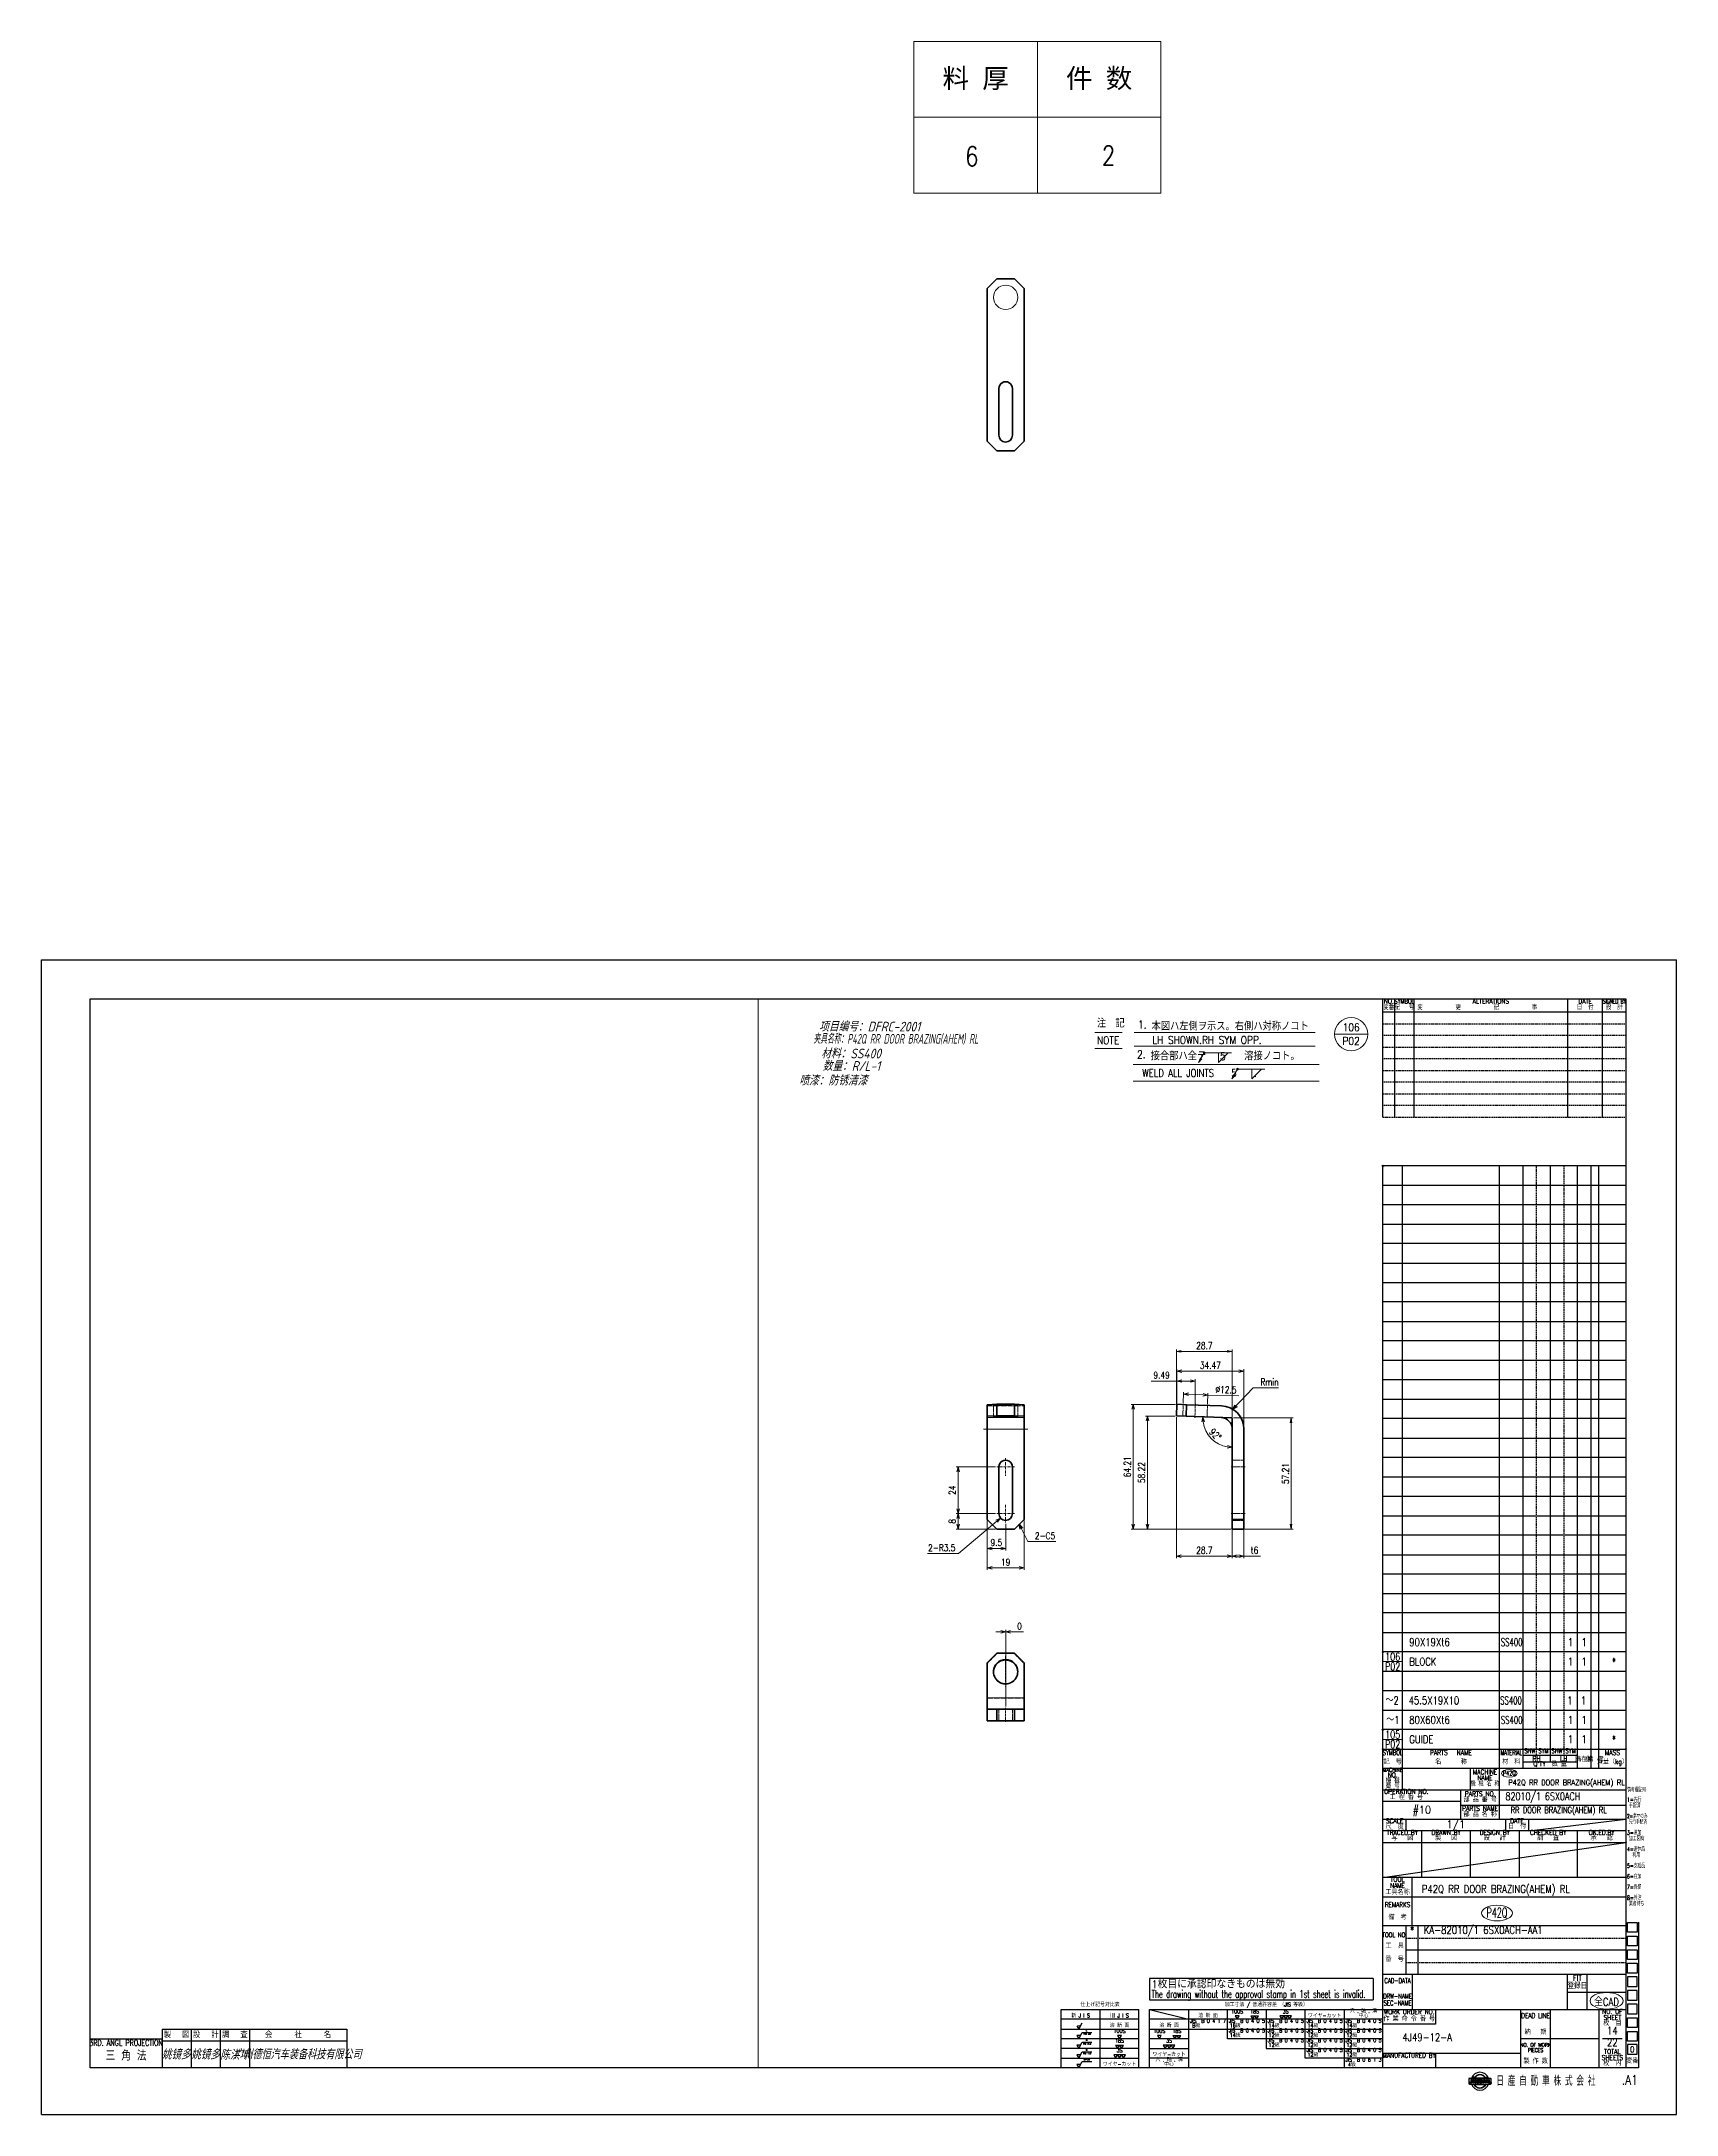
# Model space of a CAD drawing. Header units: millimetres. Extents: x -37676 to 104182, y -50696 to 34441.
# Drawn here: x -35723 to -34882, y 33346 to 34412 of the extents above; entities that cross this region are included whole.
import ezdxf
from ezdxf.enums import TextEntityAlignment as Align

# ---------------------------------------------------------------- set-up
doc = ezdxf.new("R2010")
doc.units = ezdxf.units.MM
doc.header["$LTSCALE"] = 0.5
for name, pattern in [('AM_ISO08W050x2', [9, 6, -0.75, 1.5, -0.75]), ('AM_ISO09W050', [22.5, 12, -1.5, 3, -1.5, 3, -1.5]), ('DASHDOT', [18.5, 12, -3, 0.5, -3]), ('DASHED', [15, 12, -3]), ('HIDDEN', [9.525, 6.35, -3.175])]:
    doc.linetypes.add(name, pattern=pattern)
doc.layers.add('\\M+1907D\\M+19867', color=3, linetype='Continuous')
doc.layers.add('\\M+1907D\\M+19867\\M+195E2\\M+18F95\\M+190FC', color=7, linetype='Continuous', plot=False)
for name, color, linetype, lineweight in [('CENTER', 2, 'AM_ISO09W050', 9), ('DIM', 7, 'Continuous', 9), ('DRAWING', 3, 'Continuous', 40), ('HIDDEN', 4, 'AM_ISO08W050x2', 9), ('LIST', 140, 'Continuous', 18), ('TEXT', 140, 'Continuous', 18), ('材质&数量层', 1, 'Continuous', 9), ('标注线', 3, 'Continuous', 18)]:
    doc.layers.add(name, color=color, linetype=linetype, lineweight=lineweight)
doc.styles.add('DIM', font='romans.shx', dxfattribs={"width": 0.8, "bigfont": 'bigfont.shx'})
doc.styles.add('GB', font='gbeitc.shx', dxfattribs={"bigfont": 'gbcbig.shx'})
doc.styles.add('KAI', font='simplex.shx', dxfattribs={"width": 0.8, "bigfont": 'extfont.shx'})
doc.styles.add('KAI(\\M+18F63)', font='simplex.shx', dxfattribs={"width": 0.8, "bigfont": 'extfont.shx'})
doc.styles.get("Standard").update_dxf_attribs({"font": 'simplex.shx'})
doc.dimstyles.new('DEH 1-1$0', dxfattribs={"dimtxt": 3.5, "dimasz": 2.5, "dimexe": 1, "dimexo": 0.625, "dimgap": 1.2, "dimtad": 1, "dimzin": 9, "dimdsep": 46, "dimtxsty": 'DIM', "dimblk": 'OPEN', "dimcen": 0, "dimclrd": 8, "dimclre": 8, "dimclrt": 2, "dimazin": 2, "dimtfac": 0.5, "dimtmove": 0, "dimatfit": 3, "dimldrblk": 'OPEN', "dimfxl": 0, "dimtolj": 2, "dimlwd": 18, "dimlwe": 18, "dimarcsym": 0})
doc.dimstyles.new('KAI', dxfattribs={"dimtxt": 3.5, "dimasz": 3, "dimexe": 1, "dimexo": 2, "dimgap": 1, "dimtad": 1, "dimdec": 8, "dimdsep": 46, "dimtxsty": 'KAI', "dimblk1": 'OPEN', "dimblk2": 'OPEN', "dimsah": 1, "dimcen": 0, "dimclrd": 7, "dimclre": 7, "dimclrt": 140, "dimadec": 8, "dimazin": 2, "dimtfac": 0.7, "dimtdec": 8, "dimtix": 1, "dimtmove": 1, "dimatfit": 3, "dimldrblk": 'OPEN', "dimfxl": 0, "dimtvp": 1, "dimtolj": 2, "dimarcsym": 0})
doc.dimstyles.new('NISSAN1-1', dxfattribs={"dimtxt": 3.5, "dimasz": 2.5, "dimexe": 1, "dimexo": 0.625, "dimgap": 1.2, "dimtad": 3, "dimdsep": 46, "dimtxsty": 'DIM', "dimblk": 'OPEN30', "dimcen": 0, "dimclrd": 256, "dimclre": 256, "dimclrt": 140, "dimazin": 2, "dimtfac": 0.5, "dimtmove": 0, "dimatfit": 3, "dimldrblk": 'OPEN30', "dimfxl": 0, "dimtolj": 2, "dimlwd": 9, "dimlwe": 9, "dimarcsym": 0})
doc.dimstyles.new('NISSAN1-1$0', dxfattribs={"dimtxt": 3.5, "dimasz": 2.5, "dimexe": 1, "dimexo": 0.625, "dimgap": 1.2, "dimtad": 3, "dimdsep": 46, "dimtxsty": 'DIM', "dimblk": 'OPEN30', "dimcen": 0, "dimclrd": 256, "dimclre": 256, "dimclrt": 140, "dimazin": 2, "dimtfac": 0.5, "dimtmove": 0, "dimatfit": 3, "dimldrblk": 'OPEN30', "dimfxl": 0, "dimtolj": 2, "dimlwd": 9, "dimlwe": 9, "dimarcsym": 0})
doc.dimstyles.new('NISSAN1-1$4', dxfattribs={"dimtxt": 3.5, "dimasz": 2.5, "dimexe": 1, "dimexo": 0.625, "dimgap": 1.2, "dimtad": 3, "dimtoh": 1, "dimdsep": 46, "dimtxsty": 'DIM', "dimblk": 'OPEN30', "dimcen": 0, "dimclrd": 256, "dimclre": 256, "dimclrt": 140, "dimazin": 2, "dimtfac": 0.5, "dimtofl": 0, "dimtmove": 0, "dimatfit": 3, "dimldrblk": 'OPEN30', "dimfxl": 0, "dimtolj": 2, "dimlwd": 9, "dimlwe": 9, "dimarcsym": 0})
doc.dimstyles.new('NISSAN1-1$7', dxfattribs={"dimtxt": 3.5, "dimasz": 2.5, "dimexe": 1, "dimexo": 0.625, "dimgap": 1.2, "dimtad": 3, "dimdsep": 46, "dimtxsty": 'DIM', "dimblk": 'OPEN30', "dimcen": -0.09, "dimclrd": 256, "dimclre": 256, "dimclrt": 140, "dimazin": 2, "dimtfac": 0.5, "dimtmove": 0, "dimatfit": 3, "dimldrblk": 'OPEN30', "dimfxl": 0, "dimtolj": 2, "dimlwd": 9, "dimlwe": 9, "dimarcsym": 0})
pattern_1 = [(45, (0, 5000), (-0.1122532, 0.1122532), [])]

# ---------------------------------------------------------------- blocks, each defined once
blk = doc.blocks.new('A$C06AF053D')
at = {"layer": 'Defpoints'}
for p, q in [((0, 0), (0, 594)), ((0, 594), (841, 594)), ((841, 0), (841, 594)), ((0, 0), (841, 0))]:
    blk.add_line(p, q, dxfattribs=at)
blk = doc.blocks.new('A1-1-1')
at = {"layer": '\\M+1907D\\M+19867'}
h = blk.add_hatch(dxfattribs=at)
h.set_pattern_fill('ANSI31', color=4, scale=0.05, style=0)
h.set_pattern_definition(pattern_1)
edge = h.paths.add_edge_path(flags=16)
edge.add_arc((739.9, 5017.1), 3.33, 29.6391, 150.3609)
edge.add_line((737, 5018.7), (742.8, 5018.7))
edge = h.paths.add_edge_path()
edge.add_line((745.3, 5018.6), (734.5, 5018.6))
edge.add_arc((739.9, 5017.1), 3.47, 26.4745, 153.5255)
h = blk.add_hatch(dxfattribs=at)
h.set_pattern_fill('ANSI31', color=4, scale=0.05, style=0)
h.set_pattern_definition(pattern_1)
edge = h.paths.add_edge_path(flags=16)
edge.add_line((736.9, 5015.5), (742.8, 5015.5))
edge.add_arc((739.9, 5017.1), 3.33, 207.9407, 332.0593, ccw=False)
edge = h.paths.add_edge_path()
edge.add_arc((739.9, 5017.1), 3.47, 204.8894, 335.1106)
edge.add_line((734.5, 5015.6), (745.3, 5015.6))
h = blk.add_hatch(dxfattribs=at)
h.set_pattern_fill('ANSI31', color=4, scale=0.05, style=0)
h.set_pattern_definition(pattern_1)
h.paths.add_polyline_path([(735.9, 5016.9), (735.9, 5016.3), (735.3, 5016.3), (735.3, 5017.9), (735.8, 5017.9), (736.3, 5017.1), (736.3, 5017.9), (736.9, 5017.9), (736.9, 5016.3), (736.2, 5016.3)])
h = blk.add_hatch(dxfattribs=at)
h.set_pattern_fill('ANSI31', color=4, scale=0.05, style=0)
h.set_pattern_definition(pattern_1)
h.paths.add_polyline_path([(737.2, 5017.9), (737.2, 5016.3), (737.8, 5016.3), (737.8, 5017.9)])
h = blk.add_hatch(dxfattribs=at)
h.set_pattern_fill('ANSI31', color=4, scale=0.05, style=0)
h.set_pattern_definition(pattern_1)
edge = h.paths.add_edge_path()
edge.add_line((738.1, 5016.8), (738.8, 5016.8))
edge.add_arc((738.8, 5016.9), 0.045, 270, 430)
edge.add_line((738.8, 5016.9), (738.5, 5017))
edge.add_arc((738.6, 5017.5), 0.467, 103.6961, 256.3039, ccw=False)
edge.add_line((738.5, 5017.9), (739.4, 5017.9))
edge.add_line((739.4, 5017.9), (739.4, 5017.4))
edge.add_line((739.4, 5017.4), (738.8, 5017.4))
edge.add_arc((738.8, 5017.4), 0.045, 90, 250)
edge.add_line((738.8, 5017.3), (739.1, 5017.2))
edge.add_arc((738.9, 5016.8), 0.468, -75.718, 75.718, ccw=False)
edge.add_line((739.1, 5016.3), (738.1, 5016.3))
edge.add_line((738.1, 5016.3), (738.1, 5016.8))
h = blk.add_hatch(dxfattribs=at)
h.set_pattern_fill('ANSI31', color=4, scale=0.05, style=0)
h.set_pattern_definition(pattern_1)
edge = h.paths.add_edge_path()
edge.add_arc((740.4, 5017.4), 0.045, 90, 250)
edge.add_line((740.4, 5017.3), (740.7, 5017.2))
edge.add_arc((740.6, 5016.8), 0.468, -75.718, 75.718, ccw=False)
edge.add_line((740.7, 5016.3), (739.7, 5016.3))
edge.add_line((739.7, 5016.3), (739.7, 5016.8))
edge.add_line((739.7, 5016.8), (740.4, 5016.8))
edge.add_arc((740.4, 5016.9), 0.045, 270, 430)
edge.add_line((740.4, 5016.9), (740.1, 5017))
edge.add_arc((740.2, 5017.5), 0.467, 103.6961, 256.3039, ccw=False)
edge.add_line((740.1, 5017.9), (741, 5017.9))
edge.add_line((741, 5017.9), (741, 5017.4))
edge.add_line((741, 5017.4), (740.4, 5017.4))
h = blk.add_hatch(dxfattribs=at)
h.set_pattern_fill('ANSI31', color=4, scale=0.05, style=0)
h.set_pattern_definition(pattern_1)
h.paths.add_polyline_path([(742.1, 5017.4), (742, 5016.9), (742.2, 5016.9)], flags=16)
h.paths.add_polyline_path([(741.7, 5017.9), (742.5, 5017.9), (742.9, 5016.3), (742.4, 5016.3), (742.3, 5016.6), (741.9, 5016.6), (741.8, 5016.3), (741.2, 5016.3)])
h = blk.add_hatch(dxfattribs=at)
h.set_pattern_fill('ANSI31', color=4, scale=0.05, style=0)
h.set_pattern_definition(pattern_1)
h.paths.add_polyline_path([(743.2, 5016.3), (743.2, 5017.9), (743.6, 5017.9), (744.2, 5017), (744.2, 5017.9), (744.7, 5017.9), (744.7, 5016.3), (744.1, 5016.3), (743.7, 5016.9), (743.7, 5016.3)])
for p, q in [((25, 5574), (815, 5574)), ((25, 5024), (25, 5574)), ((690, 5513), (690, 5574)), ((815, 5567), (690, 5567)), ((815, 5574), (815, 5024)), ((690, 5024), (690, 5488)), ((690, 5152), (815, 5152)), ((524.5, 5054), (564.5, 5054)), ((524.5, 5024), (524.5, 5054)), ((564.5, 5049), (524.5, 5049)), ((544.5, 5024), (544.5, 5054)), ((564.5, 5024), (564.5, 5054)), ((570, 5054), (690, 5054)), ((570, 5024), (570, 5054)), ((690, 5049), (570, 5049)), ((590, 5054), (590, 5024)), ((25, 5039), (62, 5039)), ((62, 5044), (157, 5044)), ((62, 5044), (62, 5024)), ((157, 5044), (157, 5024)), ((815, 5024), (25, 5024))]:
    blk.add_line(p, q, dxfattribs=at)
at = {"layer": '\\M+1907D\\M+19867', "color": 6}
for p, q in [((696, 5574), (696, 5513)), ((706, 5513), (706, 5574)), ((785, 5574), (785, 5513)), ((803, 5513), (803, 5574)), ((815, 5488), (690, 5488)), ((700, 5167), (700, 5488)), ((750, 5152), (750, 5488)), ((762, 5488), (762, 5178)), ((776, 5488), (776, 5181.4)), ((790, 5178), (790, 5488)), ((797, 5488), (797, 5178)), ((801, 5178), (801, 5488)), ((690, 5478), (815, 5478)), ((815, 5468), (690, 5468)), ((690, 5458), (815, 5458)), ((815, 5448), (690, 5448)), ((690, 5438), (815, 5438)), ((690, 5428), (815, 5428)), ((815, 5418), (690, 5418)), ((690, 5408), (815, 5408)), ((815, 5398), (690, 5398)), ((690, 5388), (815, 5388)), ((815, 5378), (690, 5378)), ((690, 5368), (815, 5368)), ((815, 5358), (690, 5358)), ((690, 5348), (815, 5348)), ((815, 5338), (690, 5338)), ((690, 5328), (815, 5328)), ((815, 5318), (690, 5318)), ((690, 5308), (815, 5308)), ((815, 5298), (690, 5298)), ((690, 5288), (815, 5288)), ((815, 5278), (690, 5278)), ((690, 5268), (815, 5268)), ((815, 5258), (690, 5258)), ((690, 5248), (815, 5248)), ((815, 5238), (690, 5238)), ((690, 5228), (815, 5228)), ((815, 5218), (690, 5218)), ((690, 5208), (815, 5208)), ((815, 5198), (690, 5198)), ((690, 5188), (815, 5188)), ((790, 5184.7), (762, 5184.7)), ((815, 5178), (690, 5178)), ((735, 5167), (735, 5178)), ((762, 5181.4), (790, 5181.4)), ((690, 5167), (815, 5167)), ((730, 5152), (730, 5167)), ((730, 5161), (690, 5161)), ((702, 5146), (702, 5152)), ((815, 5159), (730, 5159)), ((753, 5152), (753, 5146)), ((765, 5146), (765, 5152)), ((815, 5146), (690, 5146)), ((710, 5122), (710, 5146)), ((735, 5122), (735, 5146)), ((760, 5146), (760, 5122)), ((790, 5122), (790, 5146)), ((690, 5140), (815, 5140)), ((815, 5122), (690, 5122)), ((705, 5097), (705, 5122)), ((690, 5112), (815, 5112)), ((815.8, 5098.8), (820.8, 5098.8)), ((815.8, 5093.8), (815.8, 5098.8)), ((820.8, 5098.8), (820.8, 5093.8)), ((821.5, 5099), (821.5, 5024)), ((815, 5097), (690, 5097)), ((702, 5072), (702, 5097)), ((708, 5097), (708, 5072)), ((820.8, 5093.8), (815.8, 5093.8)), ((815.8, 5091.8), (820.8, 5091.8)), ((815.8, 5086.8), (815.8, 5091.8)), ((820.8, 5086.8), (815.8, 5086.8)), ((820.8, 5091.8), (820.8, 5086.8)), ((815, 5084.5), (702, 5084.5)), ((815.8, 5084.8), (820.8, 5084.8)), ((815.8, 5079.8), (815.8, 5084.8)), ((820.8, 5079.8), (815.8, 5079.8)), ((815.8, 5077.8), (820.8, 5077.8)), ((815.8, 5072.8), (815.8, 5077.8)), ((820.8, 5084.8), (820.8, 5079.8)), ((820.8, 5077.8), (820.8, 5072.8)), ((685, 5070), (570, 5070)), ((570, 5070), (570, 5059)), ((685, 5070), (685, 5059)), ((815, 5072), (690, 5072)), ((705, 5072), (705, 5054)), ((785, 5054), (785, 5072)), ((795, 5054), (795, 5072)), ((820.8, 5072.8), (815.8, 5072.8)), ((820.8, 5070.8), (815.8, 5070.8)), ((815.8, 5070.8), (815.8, 5065.8)), ((815.8, 5065.8), (820.8, 5065.8)), ((820.8, 5065.8), (820.8, 5070.8)), ((570, 5059), (685, 5059)), ((785, 5063), (815, 5063)), ((820.8, 5063.8), (815.8, 5063.8)), ((815.8, 5063.8), (815.8, 5058.8)), ((815.8, 5058.8), (820.8, 5058.8)), ((815.8, 5056.8), (815.8, 5051.8)), ((820.8, 5056.8), (815.8, 5056.8)), ((820.8, 5058.8), (820.8, 5063.8)), ((820.8, 5051.8), (820.8, 5056.8)), ((570, 5054), (590, 5049)), ((610, 5039), (610, 5054)), ((630, 5054), (630, 5034)), ((650, 5029), (650, 5054)), ((670, 5054), (670, 5024)), ((690, 5054), (801, 5054)), ((717, 5046.5), (690, 5046.5)), ((717, 5054), (717, 5046.5)), ((761, 5024), (761, 5054)), ((776, 5054), (776, 5024)), ((801, 5054), (801, 5024)), ((801, 5054), (815, 5054)), ((801, 5054), (815, 5054)), ((815.8, 5051.8), (820.8, 5051.8)), ((815.8, 5049.8), (820.8, 5049.8)), ((815.8, 5044.8), (815.8, 5049.8)), ((820.8, 5044.8), (815.8, 5044.8)), ((820.8, 5049.8), (820.8, 5044.8)), ((62, 5038), (157, 5038)), ((77, 5044), (77, 5024)), ((92, 5044), (92, 5024)), ((107, 5044), (107, 5024)), ((524.5, 5044), (564.5, 5044)), ((564.5, 5039), (524.5, 5039)), ((564.5, 5034), (524.5, 5034)), ((570, 5044), (690, 5044)), ((590, 5039), (570, 5039)), ((570, 5034), (590, 5034)), ((690, 5039), (610, 5039)), ((630, 5034), (690, 5034)), ((801, 5039), (761, 5039)), ((813, 5039), (803, 5039)), ((815.8, 5042.8), (820.8, 5042.8)), ((815.8, 5037.8), (815.8, 5042.8)), ((820.8, 5037.8), (815.8, 5037.8)), ((815.8, 5036), (815.8, 5031)), ((820.8, 5036), (815.8, 5036)), ((820.8, 5042.8), (820.8, 5037.8)), ((820.8, 5031), (820.8, 5036)), ((524.5, 5029), (564.5, 5029)), ((590, 5029), (570, 5029)), ((690, 5029), (650, 5029)), ((690, 5031.5), (761, 5031.5)), ((717, 5031.5), (717, 5024)), ((821.5, 5024), (815, 5024)), ((815.8, 5031), (820.8, 5031))]:
    blk.add_line(p, q, dxfattribs=at)
at = {"layer": '\\M+1907D\\M+19867', "color": 6, "linetype": 'HIDDEN', "ltscale": 0.2}
for p, q in [((690, 5561), (815, 5561)), ((815, 5555), (690, 5555)), ((690, 5549), (815, 5549)), ((815, 5543), (690, 5543)), ((690, 5537), (815, 5537)), ((815, 5531), (690, 5531)), ((690, 5525), (815, 5525)), ((815, 5519), (690, 5519)), ((690, 5513), (815, 5513)), ((769, 5184.7), (769, 5488)), ((783, 5488), (783, 5184.7)), ((702, 5090.8), (815, 5090.8)), ((702, 5078.2), (815, 5078.2))]:
    blk.add_line(p, q, dxfattribs=at)
at = {"layer": '\\M+1907D\\M+19867', "color": 9}
for p, q in [((765, 5146), (815, 5152)), ((690, 5122), (815, 5140))]:
    blk.add_line(p, q, dxfattribs=at)
at = {"layer": '\\M+1907D\\M+19867', "color": 4}
for p, q in [((532.5, 5045.7), (533.5, 5044)), ((533.5, 5044), (535.3, 5047.2)), ((616, 5050.7), (614, 5050.7)), ((614, 5050.7), (615, 5049)), ((615, 5049), (616, 5050.7)), ((622, 5050.7), (623, 5049)), ((622, 5050.7), (626, 5050.7)), ((623, 5049), (624, 5050.7)), ((624, 5050.7), (625, 5049)), ((625, 5049), (626, 5050.7)), ((643, 5050.7), (637, 5050.7)), ((637, 5050.7), (638, 5049)), ((638, 5049), (639, 5050.7)), ((639, 5050.7), (640, 5049)), ((640, 5049), (641, 5050.7)), ((641, 5050.7), (642, 5049)), ((642, 5049), (643, 5050.7)), ((532.5, 5040.7), (533.5, 5039)), ((534.5, 5040.7), (532.5, 5040.7)), ((532.5, 5035.7), (533.5, 5034)), ((534.5, 5035.7), (532.5, 5035.7)), ((533.5, 5039), (535.3, 5042.2)), ((533.5, 5034), (535.3, 5037.2)), ((535.3, 5042.2), (540.2, 5042.2)), ((535.3, 5037.2), (540.2, 5037.2)), ((552.5, 5035.7), (553.5, 5034)), ((552.5, 5035.7), (556.5, 5035.7)), ((553.5, 5040.7), (554.5, 5039)), ((555.5, 5040.7), (553.5, 5040.7)), ((553.5, 5034), (554.5, 5035.7)), ((554.5, 5039), (555.5, 5040.7)), ((554.5, 5035.7), (555.5, 5034)), ((555.5, 5034), (556.5, 5035.7)), ((574, 5040.7), (575, 5039)), ((576, 5040.7), (574, 5040.7)), ((575, 5039), (576, 5040.7)), ((583, 5035.7), (577, 5035.7)), ((577, 5035.7), (578, 5034)), ((578, 5034), (579, 5035.7)), ((579, 5035.7), (580, 5034)), ((580, 5034), (581, 5035.7)), ((581, 5035.7), (582, 5034)), ((582, 5040.7), (583, 5039)), ((582, 5040.7), (586, 5040.7)), ((582, 5034), (583, 5035.7)), ((583, 5039), (584, 5040.7)), ((584, 5040.7), (585, 5039)), ((585, 5039), (586, 5040.7)), ((532.5, 5030.7), (533.5, 5029)), ((534.5, 5030.7), (532.5, 5030.7)), ((532.5, 5025.7), (533.5, 5024)), ((534.5, 5025.7), (532.5, 5025.7)), ((533.5, 5029), (535.3, 5032.2)), ((533.5, 5024), (535.3, 5027.2)), ((535.3, 5032.2), (540.2, 5032.2)), ((535.3, 5027.2), (540.2, 5027.2)), ((557.5, 5030.7), (551.5, 5030.7)), ((551.5, 5030.7), (552.5, 5029)), ((552.5, 5029), (553.5, 5030.7)), ((553.5, 5030.7), (554.5, 5029)), ((554.5, 5029), (555.5, 5030.7)), ((555.5, 5030.7), (556.5, 5029)), ((556.5, 5029), (557.5, 5030.7)), ((734.1, 5018.3), (734.1, 5016)), ((734.1, 5017.2), (735.5, 5015.6)), ((734.1, 5016.9), (735.2, 5015.6)), ((734.1, 5016.6), (734.9, 5015.6)), ((734.1, 5016.3), (734.7, 5015.6)), ((734.1, 5016), (734.4, 5015.6)), ((745.3, 5018.6), (734.5, 5018.6)), ((734.5, 5015.6), (745.3, 5015.6)), ((735.3, 5016.3), (735.3, 5017.9)), ((735.3, 5017.9), (735.8, 5017.9)), ((735.9, 5016.3), (735.3, 5016.3)), ((735.7, 5019.2), (736.2, 5018.6)), ((735.7, 5019), (736, 5018.6)), ((735.8, 5017.9), (736.3, 5017.1)), ((735.9, 5019.4), (736.5, 5018.6)), ((736.2, 5016.3), (735.9, 5016.9)), ((735.9, 5016.9), (735.9, 5016.3)), ((736, 5019.6), (736.7, 5018.6)), ((736.1, 5019.7), (736.8, 5018.8)), ((736.9, 5016.3), (736.2, 5016.3)), ((736.3, 5017.1), (736.3, 5017.9)), ((736.3, 5017.9), (736.9, 5017.9)), ((736.9, 5017.9), (736.9, 5016.3)), ((736.9, 5015.5), (742.8, 5015.5)), ((742.8, 5018.7), (737, 5018.7)), ((737.8, 5017.9), (737.2, 5017.9)), ((737.2, 5017.9), (737.2, 5016.3)), ((737.2, 5016.3), (737.8, 5016.3)), ((737.8, 5016.3), (737.8, 5017.9)), ((738.1, 5016.8), (738.1, 5016.3)), ((738.1, 5016.8), (738.8, 5016.8)), ((738.1, 5016.3), (739.1, 5016.3)), ((738.5, 5017.9), (739.4, 5017.9)), ((738.8, 5016.9), (738.5, 5017)), ((739.4, 5017.4), (738.8, 5017.4)), ((738.8, 5017.3), (739.1, 5017.2)), ((739.4, 5017.9), (739.4, 5017.4)), ((739.7, 5016.8), (740.4, 5016.8)), ((739.7, 5016.8), (739.7, 5016.3)), ((739.7, 5016.3), (740.7, 5016.3)), ((740.1, 5017.9), (741, 5017.9)), ((740.4, 5016.9), (740.1, 5017)), ((741, 5017.4), (740.4, 5017.4)), ((740.4, 5017.3), (740.7, 5017.2)), ((741, 5017.9), (741, 5017.4)), ((741.2, 5016.3), (741.7, 5017.9)), ((741.8, 5016.3), (741.2, 5016.3)), ((741.7, 5017.9), (742.5, 5017.9)), ((741.9, 5016.6), (741.8, 5016.3)), ((742.3, 5016.6), (741.9, 5016.6)), ((742.1, 5017.4), (742, 5016.9)), ((742, 5016.9), (742.2, 5016.9)), ((742.2, 5016.9), (742.1, 5017.4)), ((742.4, 5016.3), (742.3, 5016.6)), ((742.9, 5016.3), (742.4, 5016.3)), ((742.5, 5017.9), (742.9, 5016.3)), ((743.7, 5019.7), (742.9, 5018.8)), ((743.8, 5019.6), (743, 5018.6)), ((743.2, 5017.9), (743.6, 5017.9)), ((743.2, 5016.3), (743.2, 5017.9)), ((743.7, 5016.3), (743.2, 5016.3)), ((743.9, 5019.4), (743.3, 5018.6)), ((744, 5019.2), (743.6, 5018.6)), ((743.6, 5017.9), (744.2, 5017)), ((744.1, 5016.3), (743.7, 5016.9)), ((743.7, 5016.9), (743.7, 5016.3)), ((744.1, 5019), (743.8, 5018.6)), ((744.7, 5016.3), (744.1, 5016.3)), ((744.2, 5017), (744.2, 5017.9)), ((744.2, 5017.9), (744.7, 5017.9)), ((745.7, 5017.2), (744.3, 5015.6)), ((745.7, 5016.9), (744.6, 5015.6)), ((744.7, 5017.9), (744.7, 5016.3)), ((745.7, 5016.6), (744.8, 5015.6)), ((745.7, 5016.3), (745.1, 5015.6)), ((745.7, 5016), (745.4, 5015.6)), ((745.7, 5016), (745.7, 5018.3))]:
    blk.add_line(p, q, dxfattribs=at)
blk.add_circle((533.5, 5045.2), 0.6, dxfattribs=at)
for centre, radius, start, end in [((734.5, 5018.3), 0.347, 90, 180), ((734.5, 5016), 0.347, 180, 270), ((739.9, 5017.1), 4.62, 19.533, 160.467), ((739.9, 5017.1), 4.62, 198.4001, 341.5999), ((739.9, 5017.1), 3.47, 204.8894, 335.1106), ((739.9, 5017.1), 3.47, 26.4745, 153.5255), ((739.9, 5017.1), 3.33, 207.9407, 332.0593), ((739.9, 5017.1), 3.33, 29.6391, 150.3609), ((738.6, 5017.5), 0.467, 103.6961, 256.3039), ((738.8, 5017.4), 0.045, 90, 250), ((738.8, 5016.9), 0.045, 270, 70), ((738.9, 5016.8), 0.468, 284.282, 75.718), ((740.2, 5017.5), 0.467, 103.6961, 256.3039), ((740.4, 5017.4), 0.045, 90, 250), ((740.4, 5016.9), 0.045, 270, 70), ((740.6, 5016.8), 0.468, 284.282, 75.718), ((745.3, 5018.3), 0.347, 0, 90), ((745.3, 5016), 0.347, 270, 0)]:
    blk.add_arc(centre, radius, start, end, dxfattribs=at)
at = {"layer": '\\M+1907D\\M+19867', "color": 4, "style": 'KAI'}
for s, height, width, p in [('\\M+195CF\\M+194D4', 2.5, 0.8, (693, 5567.6)), ('NO.', 2.5, 0.8, (693, 5570.7)), ('\\M+18B4C   \\M+18D86', 2.5, 0.8, (701, 5567.6)), ('SYMBOL', 2.5, 0.65, (701, 5570.7)), ('\\M+195CF\\M+18140\\M+18140\\M+18140\\M+18140\\M+18140\\M+18140\\M+18D58\\M+18140\\M+18140\\M+18140\\M+18140\\M+18140\\M+18140\\M+18B4C\\M+18140\\M+18140\\M+18140\\M+18140\\M+18140\\M+18140\\M+18E96\\M+18140\\M+18140\\M+18140\\M+18140\\M+18140', 2.5, 0.8, (745.5, 5567.6)), ('ALTERATIONS', 2.5, 0.8, (745.5, 5570.7)), ('\\M+193FA  \\M+19574', 2.5, 0.8, (794, 5567.6)), ('DATE', 2.5, 0.8, (794, 5570.7)), ('SIGNED BY', 2.5, 0.55, (809, 5570.7)), ('\\M+190DD  \\M+18C76', 2.5, 0.8, (809, 5567.6)), ('SYMBOL', 2.5, 0.65, (695, 5184.2)), ('\\M+18B4C  \\M+18D86', 2.5, 0.9, (695, 5179.5)), ('PARTS   NAME', 2.5, 0.8, (725, 5184.2)), ('\\M+196BC      \\M+18FCC', 2.5, 0.9, (725, 5179.5)), ('MATERIAL', 2.5, 0.6, (756, 5184.2)), ('\\M+18DDE  \\M+197BF', 2.5, 0.9, (756, 5179.5)), ('SHW', 2.5, 0.65, (765.5, 5185.1)), ('SYM', 2.5, 0.65, (772.5, 5185.1)), ('SHW', 2.5, 0.65, (779.5, 5185.1)), ('SYM', 2.5, 0.65, (786.5, 5185.1)), ('\\M+18EBF\\M+197CA\\M+18169kg\\M+1816A', 2.5, 0.9, (808, 5179.5)), ('MASS', 2.5, 0.8, (808, 5184.2)), ('MACHINE', 2.1, 0.7, (695, 5175.7)), ('\\M+18B40 \\M+18A42', 2.5, 0.8, (695, 5169.9)), ('NO.', 2.5, 0.8, (695, 5172.7)), ('MACHINE', 2.5, 0.75, (742.5, 5174.2)), ('NAME', 2.5, 0.75, (742.5, 5171.2)), ("Q'TY  \\M+19094 \\M+197CA", 2.5, 0.9, (776, 5178.4)), ('OPERATION NO.', 2.5, 0.8, (702, 5164.2)), ('\\M+194D4 \\M+18D86', 2.5, 0.8, (695, 5167.2)), ('\\M+18D48 \\M+192F6 \\M+194D4 \\M+18D86', 2.5, 0.9, (702, 5161.3)), ('\\M+19594 \\M+19569 \\M+194D4 \\M+18D86', 2.5, 0.9, (740, 5160)), ('PARTS NO.', 2.5, 0.8, (740, 5163)), ('\\M+18B40 \\M+18A42 \\M+196BC \\M+18FCC', 2.5, 0.75, (742.5, 5168.2)), ('SCALE', 2.5, 0.8, (696, 5149.1)), ('PARTS NAME', 2.5, 0.8, (740, 5155.5)), ('\\M+19594 \\M+19569 \\M+196BC \\M+18FCC', 2.5, 0.9, (740, 5152.5)), ('DATE', 2.5, 0.8, (759, 5149.1)), ('\\M+18EDA  \\M+19378', 2.5, 0.9, (696, 5146.3)), ('TRACED BY', 2.5, 0.75, (700, 5143.1)), ('\\M+18ECA   \\M+1907D', 2.5, 0.9, (700, 5140.3)), ('DRAWN BY', 2.5, 0.75, (722.5, 5143.1)), ('\\M+190BB   \\M+1907D', 2.5, 0.9, (722.5, 5140.3)), ('DESIGN BY', 2.5, 0.75, (747.5, 5143.1)), ('\\M+190DD   \\M+18C76', 2.5, 0.9, (747.5, 5140.3)), ('\\M+193FA  \\M+19574', 2.5, 0.9, (759, 5146.3)), ('CHECKED BY', 2.5, 0.75, (775, 5143.1)), ('\\M+192B2   \\M+18DB8', 2.5, 0.9, (775, 5140.3)), ('OK.ED.BY', 2.5, 0.75, (802.5, 5143.1)), (' \\M+18FB3   \\M+19446 ', 2.5, 0.9, (802.5, 5140.3)), ('TOOL', 2.5, 0.75827, (697.5, 5119)), ('NAME', 2.5, 0.692741, (697.5, 5115.8)), ('REMARKS', 2.5, 0.691521, (697.5, 5106)), ('\\M+18D48\\M+18BEF\\M+196BC\\M+18FCC', 2.5, 0.9, (697.5, 5112.4)), ('\\M+194F5  \\M+18D6C', 2.5, 0.9, (697.5, 5099.5)), ('TOOL NO.', 2.3, 0.75, (696, 5090.6)), ('\\M+18D48\\M+18140\\M+18BEF', 2.5, 0.9, (696, 5084.8)), ('\\M+194D4\\M+18140\\M+18D86', 2.5, 0.9, (696, 5078)), ('CAD-DATA', 2.5, 0.65, (697.5, 5066.9)), ('\\M+1936F\\M+1985E\\M+193FA', 3, 0.8, (790, 5063.8)), ('FIT', 3, 0.8, (790, 5067.8)), ('\\M+18E64\\M+18FE3\\M+182B0\\M+18B4C\\M+18D86\\M+191CE\\M+194E4\\M+1955C', 2, 0.9, (544.5, 5055)), ('DRW-NAME', 2.5, 0.65, (697.5, 5058.9)), ('SEC-NAME', 2.5, 0.65, (697.5, 5055.4)), ('\\M+19056 J I S', 2, 0.9, (534.5, 5049.3)), ('\\M+18B8C J I S', 2, 0.9, (554.5, 5049.3)), ('\\M+1976E \\M+19266 \\M+196CA', 2, 0.9, (554.5, 5044.3)), ('\\M+1976E \\M+19266 \\M+196CA', 2, 0.9, (580, 5044.3)), ('JIS  B 0 4 1 7', 2, 0.9, (600, 5046.6)), ('B\\M+18B89', 2, 0.9, (594, 5044.2)), ('\\M+1976E \\M+19266 \\M+196CA', 2, 0.9, (600, 5049.3)), ('JIS  B 0 4 0 5', 2, 0.9, (620, 5046.6)), ('JIS  B 0 4 0 5', 2, 0.9, (620, 5041.6)), ('16\\M+18B89', 2, 0.9, (614, 5044.2)), ('100S', 2, 0.9, (615, 5051.4)), ('18S', 2, 0.9, (624, 5051.4)), ('JIS  B 0 4 0 5', 2, 0.9, (640, 5046.6)), ('JIS  B 0 4 0 5', 2, 0.9, (640, 5041.6)), ('14\\M+18B89', 2, 0.9, (634, 5044.2)), ('3S', 2, 0.9, (640, 5051.4)), ('JIS  B 0 4 0 5', 2, 0.9, (660, 5046.6)), ('JIS  B 0 4 0 5', 2, 0.9, (660, 5041.6)), ('14\\M+18B89', 2, 0.9, (654, 5044.2)), ('\\M+1838F\\M+18343\\M+18384-\\M+1834A\\M+18362\\M+18367', 2, 0.9, (660, 5049.3)), ('JIS  B 0 4 0 5', 2, 0.9, (680, 5046.6)), ('JIS  B 0 4 0 5', 2, 0.9, (680, 5041.6)), ('14\\M+18B89', 2, 0.9, (674, 5044.2)), ('\\M+18C8A . \\M+18EB2 . \\M+18D61', 2, 0.9, (680, 5051.7)), ('\\M+19286\\M+19053', 2, 0.9, (680, 5049.3)), ('\\M+18DEC \\M+18BC6 \\M+196BD \\M+197DF \\M+194D4 \\M+18D86', 2.5, 0.9, (703.5, 5047.3)), ('WORK ORDER NO.', 2.5, 0.75, (703.5, 5050.8)), ('DEAD LINE', 2.5, 0.7, (768.5, 5048.9)), ('NO. OF', 2.5, 0.8, (808, 5051)), ('\\M+19687  \\M+196DA', 2.5, 0.9, (808, 5045)), ('SHEET', 2.5, 0.8, (808, 5047.9)), ('3RD. ANGL PROJECTION', 3, 0.65, (43.5, 5034.5)), ('Ra 6.3', 1, 0.9, (537.9, 5035.8)), ('Ra 25', 1, 0.9, (537.9, 5040.8)), ('M', 1, 0.9, (537.6, 5037.6)), ('G', 1, 0.9, (537.6, 5032.6)), ('L', 1, 0.9, (537.6, 5042.6)), ('100S', 2, 0.9, (554.5, 5041.4)), ('18S', 2, 0.9, (554.5, 5036.4)), ('3S', 2, 0.9, (554.5, 5031.4)), ('100S', 2, 0.9, (575, 5041.4)), ('3S', 2, 0.9, (580, 5036.4)), ('18S', 2, 0.9, (584, 5041.4)), ('14\\M+18B89', 2, 0.9, (614, 5039.2)), ('JIS  B 0 4 0 5', 2, 0.9, (640, 5036.6)), ('12\\M+18B89', 2, 0.9, (634, 5039.2)), ('12\\M+18B89', 2, 0.9, (634, 5034.2)), ('JIS  B 0 4 0 5', 2, 0.9, (660, 5036.6)), ('JIS  B 0 4 0 5', 2, 0.9, (660, 5031.6)), ('12\\M+18B89', 2, 0.9, (654, 5039.2)), ('12\\M+18B89', 2, 0.9, (654, 5034.2)), ('JIS  B 0 4 0 5', 2, 0.9, (680, 5036.6)), ('JIS  B 0 4 0 5', 2, 0.9, (680, 5031.6)), ('12\\M+18B89', 2, 0.9, (674, 5039.2)), ('12\\M+18B89', 2, 0.9, (674, 5034.2)), ('NO. OF WORK', 2, 0.7, (768.5, 5034.2)), ('\\M+1945B   \\M+18AFA', 2.5, 0.9, (768.5, 5040.5)), ('PIECES', 2, 0.7, (768.5, 5031.5)), ('TOTAL', 2.5, 0.8, (808, 5030.4)), ('Ra 1.6', 1, 0.9, (537.9, 5030.8)), ('SPED', 1, 0.9, (537.6, 5027.6)), ('\\M+1838F\\M+18343\\M+18384-\\M+1834A\\M+18362\\M+18367', 2, 0.9, (554.5, 5024.3)), ('\\M+1838F\\M+18343\\M+18384-\\M+1834A\\M+18362\\M+18367', 2, 0.9, (580, 5029.3)), ('\\M+18C8A . \\M+18EB2 . \\M+18D61', 2, 0.9, (580, 5026.7)), ('\\M+19286\\M+19053', 2, 0.9, (580, 5024.3)), ('12\\M+18B89', 2, 0.9, (654, 5029.2)), ('JIS  B 0 6 1 3', 2, 0.9, (680, 5026.6)), ('12\\M+18B89', 2, 0.9, (674, 5029.2)), ('4\\M+18B89', 2, 0.9, (674, 5024.2)), ('MANUFACTURED BY', 2.5, 0.7, (703.5, 5028.5)), ('\\M+190BB \\M+18DEC \\M+19094', 2.5, 0.9, (768.5, 5025.5)), ('SHEETS', 2.5, 0.8, (808, 5027.3)), ('\\M+19687  \\M+193E0', 2.5, 0.9, (808, 5024.4)), ('\\M+195CF\\M+194D4', 2.5, 0.9, (818.2, 5025.6))]:
    blk.add_text(s, height=height, dxfattribs=dict(at, width=width)).set_placement(p, align=Align.BOTTOM_CENTER)
at = {"layer": '\\M+1907D\\M+19867', "color": 4, "style": 'KAI(\\M+18F63)', "width": 0.9}
for s, p in [('\\M+18D77\\M+18DDD\\M+19557', (793.5, 5183)), ('\\M+194F5\\M+18140\\M+18D6C', (799, 5183))]:
    blk.add_text(s, height=2.5, dxfattribs=at).set_placement(p, align=Align.MIDDLE)
at = {"layer": '\\M+1907D\\M+19867', "color": 4, "style": 'KAI'}
for s, width, p in [('\\M+194F5\\M+18D6C\\M+19793\\M+18B4C\\M+18D86', 0.65, (815.5, 5167)), ('1=\\M+190E6\\M+18D73 ', 0.65, (815.5, 5162)), ('2=\\M+19166\\M+18DDE\\M+182CC\\M+182DD', 0.6, (815.5, 5153.5)), ('\\M+18EE8\\M+1947A\\M+18DCF', 0.65, (816.5, 5159)), ('\\M+190E6\\M+18D73\\M+18EE8\\M+1947A\\M+18DCF', 0.6, (816.5, 5150.5)), ('3=\\M+192C7\\M+189C1 ', 0.65, (815.5, 5145)), ('\\M+189C1\\M+18D48\\M+1907D\\M+1974C', 0.65, (816.5, 5142)), ('4=\\M+19756\\M+18B78\\M+19569', 0.65, (815.5, 5136.5)), ('\\M+19798\\M+19770', 0.65, (818.3, 5133.5)), ('5=\\M+18E78\\M+18B8B\\M+19569', 0.65, (815.5, 5128)), ('6=\\M+18DDD\\M+189C1 ', 0.65, (815.5, 5122.5)), ('7=\\M+195DB\\M+197AF ', 0.65, (815.5, 5117)), ('8=\\M+18A4F\\M+1928D ', 0.65, (815.5, 5111.5)), ('\\M+18BC6\\M+18ED2\\M+191D2\\M+182BF', 0.65, (816.5, 5108.5))]:
    blk.add_text(s, height=2.2, dxfattribs=dict(at, width=width)).set_placement(p, align=Align.MIDDLE_LEFT)
for s, width, p in [('1\\M+19687\\M+196DA\\M+182C9\\M+18FB3\\M+19446\\M+188F3\\M+182C8\\M+182AB\\M+182E0\\M+182CC\\M+182CD\\M+196B3\\M+18CF8', 0.9, (571, 5065)), ('The drawing without the approval stamp in 1st sheet is invalid.', 0.6, (571, 5060))]:
    blk.add_text(s, height=4, dxfattribs=dict(at, width=width)).set_placement(p)
at = {"layer": '\\M+1907D\\M+19867', "color": 4, "style": 'KAI', "width": 0.9}
blk.add_text('\\M+189C1\\M+18D48\\M+190A1\\M+19640 / \\M+19581\\M+192CA\\M+18B96\\M+19765\\M+18DB7 \\M+18169JIS \\M+19399\\M+18B89\\M+1816A', height=2, rotation=0, dxfattribs=at).set_placement((630, 5055), align=Align.BOTTOM_CENTER)
at = {"layer": '\\M+1907D\\M+19867', "color": 4, "style": 'KAI'}
for s, width, p in [('\\M+190BB\\M+18140 \\M+1907D', 0.9, (69.5, 5041)), ('\\M+190DD\\M+18140 \\M+18C76', 0.9, (84.5, 5041)), ('\\M+192B2\\M+18140 \\M+18DB8', 0.9, (99.5, 5041)), ('\\M+189EF\\M+18140\\M+18140\\M+18140\\M+18ED0\\M+18140\\M+18140\\M+18140\\M+196BC', 0.9, (132, 5041)), ('0', 0.8, (818.2, 5033.5))]:
    blk.add_text(s, height=3, dxfattribs=dict(at, width=width)).set_placement(p, align=Align.MIDDLE_CENTER)
blk.add_text('\\M+18E4F \\M+18A70 \\M+19640', height=4.5, dxfattribs=at).set_placement((43.5, 5026.5), align=Align.BOTTOM_CENTER)
at = {"layer": '\\M+1907D\\M+19867', "color": 5, "style": 'KAI', "width": 0.665217}
blk.add_text('\\M+193FA \\M+18E59 \\M+18EA9 \\M+193AE \\M+18ED4 \\M+18A94 \\M+18EAE \\M+189EF \\M+18ED0', height=5, dxfattribs=at).set_placement((748.3, 5014.8), (799.3, 5014.8), align=Align.FIT)
at = {"layer": '\\M+1907D\\M+19867', "color": 4, "insert": (812.9, 5020.3), "char_height": 5, "width": 9.24, "attachment_point": 1, "style": 'KAI'}
blk.add_mtext('.A1', dxfattribs=at)
blk = doc.blocks.new('_Open')
at = {"color": 0, "linetype": 'ByBlock', "lineweight": -2}
for p, q in [((-1, 0.17), (0, 0)), ((-1, -0.17), (0, 0)), ((0, 0), (-1, 0))]:
    blk.add_line(p, q, dxfattribs=at)
blk = doc.blocks.new('_Open30')
at = {"color": 0, "linetype": 'ByBlock', "lineweight": -2}
for p, q in [((-1, 0.27), (0, 0)), ((0, 0), (-1, -0.27)), ((0, 0), (-1, 0))]:
    blk.add_line(p, q, dxfattribs=at)
blk = doc.blocks.new('*D67')
at = {"layer": 'Defpoints', "color": 0, "transparency": 16777216}
for p in [(-35110.4, 33646.7), (-35104.4, 33646.7), (-35104.4, 33632.8)]:
    blk.add_point(p, dxfattribs=at)
at = {"layer": 'DIM', "lineweight": 9, "transparency": 16777216}
for p, q in [((-35110.4, 33646.1), (-35110.4, 33631.8)), ((-35104.4, 33646.1), (-35104.4, 33631.8)), ((-35107.9, 33632.8), (-35106.9, 33632.8)), ((-35104.4, 33632.8), (-35095.9, 33632.8))]:
    blk.add_line(p, q, dxfattribs=at)
at = {"layer": 'DIM', "lineweight": 9, "transparency": 16777216, "xscale": 2.5, "yscale": 2.5, "zscale": 2.5, "rotation": 180}
blk.add_blockref('_Open30', (-35110.4, 33632.8), dxfattribs=at)
at = {"layer": 'DIM', "lineweight": 9, "transparency": 16777216, "xscale": 2.5, "yscale": 2.5, "zscale": 2.5}
blk.add_blockref('_Open30', (-35104.4, 33632.8), dxfattribs=at)
at = {"layer": 'DIM', "color": 140, "transparency": 16777216, "insert": (-35098.9, 33635.8), "char_height": 3.5, "attachment_point": 5, "style": 'DIM'}
blk.add_mtext('\\A2;t6', dxfattribs=at)
blk = doc.blocks.new('*D68')
at = {"layer": 'Defpoints', "color": 0, "transparency": 16777216}
for p in [(-35154, 33704.9), (-35139.1, 33704.9), (-35110.4, 33646.7)]:
    blk.add_point(p, dxfattribs=at)
at = {"layer": 'DIM', "lineweight": 9, "transparency": 16777216}
for p, q in [((-35139.7, 33704.9), (-35155, 33704.9)), ((-35154, 33649.2), (-35154, 33702.4)), ((-35111, 33646.7), (-35155, 33646.7))]:
    blk.add_line(p, q, dxfattribs=at)
at = {"layer": 'DIM', "lineweight": 9, "transparency": 16777216, "xscale": 2.5, "yscale": 2.5, "zscale": 2.5}
for p, rotation in [((-35154, 33704.9), 90), ((-35154, 33646.7), 270)]:
    blk.add_blockref('_Open30', p, dxfattribs=dict(at, rotation=rotation))
at = {"layer": 'DIM', "color": 140, "transparency": 16777216, "insert": (-35157, 33675.8), "char_height": 3.5, "attachment_point": 5, "rotation": 90, "style": 'DIM'}
blk.add_mtext('\\A2;58.22', dxfattribs=at)
blk = doc.blocks.new('*D69')
at = {"layer": 'Defpoints', "color": 0, "transparency": 16777216}
for p in [(-35139.1, 33704.9), (-35110.4, 33646.7), (-35110.4, 33632.8)]:
    blk.add_point(p, dxfattribs=at)
at = {"layer": 'DIM', "lineweight": 9, "transparency": 16777216}
for p, q in [((-35139.1, 33704.3), (-35139.1, 33631.8)), ((-35110.4, 33646.1), (-35110.4, 33631.8)), ((-35136.6, 33632.8), (-35112.9, 33632.8))]:
    blk.add_line(p, q, dxfattribs=at)
at = {"layer": 'DIM', "lineweight": 9, "transparency": 16777216, "xscale": 2.5, "yscale": 2.5, "zscale": 2.5, "rotation": 180}
blk.add_blockref('_Open30', (-35139.1, 33632.8), dxfattribs=at)
at = {"layer": 'DIM', "lineweight": 9, "transparency": 16777216, "xscale": 2.5, "yscale": 2.5, "zscale": 2.5}
blk.add_blockref('_Open30', (-35110.4, 33632.8), dxfattribs=at)
at = {"layer": 'DIM', "color": 140, "transparency": 16777216, "insert": (-35124.7, 33635.8), "char_height": 3.5, "attachment_point": 5, "style": 'DIM'}
blk.add_mtext('\\A2;28.7', dxfattribs=at)
blk = doc.blocks.new('*D70')
at = {"layer": 'Defpoints', "color": 0, "transparency": 16777216}
for p in [(-35134.1, 33704.7), (-35116.1, 33704.1), (-35123.6, 33696.6), (-35110.4, 33698.1), (-35110.4, 33651.7)]:
    blk.add_point(p, dxfattribs=at)
at = {"layer": 'DIM', "lineweight": 9, "transparency": 16777216}
blk.add_arc((-35110.4, 33703.9), 15.1, 187.4788, 260.5212, dxfattribs=at)
at = {"layer": 'DIM', "lineweight": 9, "transparency": 16777216, "xscale": 2.5, "yscale": 2.5, "zscale": 2.5}
for p, rotation in [((-35125.5, 33704.4), 92.73941695802104), ((-35110.4, 33688.8), 355.2605830453152)]:
    blk.add_blockref('_Open30', p, dxfattribs=dict(at, rotation=rotation))
at = {"layer": 'DIM', "color": 140, "transparency": 16777216, "insert": (-35119.1, 33695.4), "char_height": 3.5, "attachment_point": 5, "rotation": 314, "style": 'DIM'}
blk.add_mtext('\\A2;92°', dxfattribs=at)
blk = doc.blocks.new('*D71')
at = {"layer": 'Defpoints', "color": 0, "transparency": 16777216}
for p in [(-35138.8, 33728), (-35138.8, 33710.9), (-35104.4, 33698.8)]:
    blk.add_point(p, dxfattribs=at)
at = {"layer": 'DIM', "lineweight": 9, "transparency": 16777216}
for p, q in [((-35138.8, 33711.5), (-35138.8, 33729)), ((-35106.9, 33728), (-35136.3, 33728)), ((-35104.4, 33699.4), (-35104.4, 33729))]:
    blk.add_line(p, q, dxfattribs=at)
at = {"layer": 'DIM', "lineweight": 9, "transparency": 16777216, "xscale": 2.5, "yscale": 2.5, "zscale": 2.5, "rotation": 180}
blk.add_blockref('_Open30', (-35138.8, 33728), dxfattribs=at)
at = {"layer": 'DIM', "lineweight": 9, "transparency": 16777216, "xscale": 2.5, "yscale": 2.5, "zscale": 2.5}
blk.add_blockref('_Open30', (-35104.4, 33728), dxfattribs=at)
at = {"layer": 'DIM', "color": 140, "transparency": 16777216, "insert": (-35121.6, 33731), "char_height": 3.5, "attachment_point": 5, "style": 'DIM'}
blk.add_mtext('\\A2;34.47', dxfattribs=at)
blk = doc.blocks.new('*D72')
at = {"layer": 'Defpoints', "color": 0, "transparency": 16777216}
for p in [(-35161.4, 33710.9), (-35138.8, 33710.9), (-35110.4, 33646.7)]:
    blk.add_point(p, dxfattribs=at)
at = {"layer": 'DIM', "lineweight": 9, "transparency": 16777216}
for p, q in [((-35139.5, 33710.9), (-35162.4, 33710.9)), ((-35161.4, 33649.2), (-35161.4, 33708.4)), ((-35111, 33646.7), (-35162.4, 33646.7))]:
    blk.add_line(p, q, dxfattribs=at)
at = {"layer": 'DIM', "lineweight": 9, "transparency": 16777216, "xscale": 2.5, "yscale": 2.5, "zscale": 2.5}
for p, rotation in [((-35161.4, 33710.9), 90), ((-35161.4, 33646.7), 270)]:
    blk.add_blockref('_Open30', p, dxfattribs=dict(at, rotation=rotation))
at = {"layer": 'DIM', "color": 140, "transparency": 16777216, "insert": (-35164.3, 33678.8), "char_height": 3.5, "attachment_point": 5, "rotation": 90, "style": 'DIM'}
blk.add_mtext('\\A2;64.21', dxfattribs=at)
blk = doc.blocks.new('*D73')
at = {"layer": 'Defpoints', "color": 0, "transparency": 16777216}
for p in [(-35236.4, 33651.7), (-35217.4, 33651.7), (-35217.4, 33626.8)]:
    blk.add_point(p, dxfattribs=at)
at = {"layer": 'DIM', "lineweight": 9, "transparency": 16777216}
for p, q in [((-35236.4, 33651.1), (-35236.4, 33625.8)), ((-35217.4, 33651.1), (-35217.4, 33625.8)), ((-35233.9, 33626.8), (-35219.9, 33626.8))]:
    blk.add_line(p, q, dxfattribs=at)
at = {"layer": 'DIM', "lineweight": 9, "transparency": 16777216, "xscale": 2.5, "yscale": 2.5, "zscale": 2.5, "rotation": 180}
blk.add_blockref('_Open30', (-35236.4, 33626.8), dxfattribs=at)
at = {"layer": 'DIM', "lineweight": 9, "transparency": 16777216, "xscale": 2.5, "yscale": 2.5, "zscale": 2.5}
blk.add_blockref('_Open30', (-35217.4, 33626.8), dxfattribs=at)
at = {"layer": 'DIM', "color": 140, "transparency": 16777216, "insert": (-35226.9, 33629.7), "char_height": 3.5, "attachment_point": 5, "style": 'DIM'}
blk.add_mtext('\\A2;19', dxfattribs=at)
blk = doc.blocks.new('*D74')
at = {"layer": 'Defpoints', "color": 0, "transparency": 16777216}
for p in [(-35236.4, 33651.7), (-35226.9, 33650.1), (-35236.4, 33636.8)]:
    blk.add_point(p, dxfattribs=at)
at = {"layer": 'DIM', "lineweight": 9, "transparency": 16777216}
for p, q in [((-35236.4, 33651.1), (-35236.4, 33635.8)), ((-35226.9, 33649.5), (-35226.9, 33635.8)), ((-35229.4, 33636.8), (-35233.9, 33636.8))]:
    blk.add_line(p, q, dxfattribs=at)
at = {"layer": 'DIM', "lineweight": 9, "transparency": 16777216, "xscale": 2.5, "yscale": 2.5, "zscale": 2.5, "rotation": 180}
blk.add_blockref('_Open30', (-35236.4, 33636.8), dxfattribs=at)
at = {"layer": 'DIM', "lineweight": 9, "transparency": 16777216, "xscale": 2.5, "yscale": 2.5, "zscale": 2.5}
blk.add_blockref('_Open30', (-35226.9, 33636.8), dxfattribs=at)
at = {"layer": 'DIM', "color": 140, "transparency": 16777216, "insert": (-35231.7, 33639.8), "char_height": 3.5, "attachment_point": 5, "style": 'DIM'}
blk.add_mtext('\\A2;9.5', dxfattribs=at)
blk = doc.blocks.new('*D75')
at = {"layer": 'Defpoints', "color": 0, "transparency": 16777216}
for p in [(-35251.4, 33646.7), (-35231.5, 33654.7), (-35231.4, 33646.7)]:
    blk.add_point(p, dxfattribs=at)
at = {"layer": 'DIM', "lineweight": 9, "transparency": 16777216}
for p, q in [((-35232.1, 33654.7), (-35252.4, 33654.7)), ((-35232.1, 33646.7), (-35252.4, 33646.7)), ((-35251.4, 33652.2), (-35251.4, 33649.2))]:
    blk.add_line(p, q, dxfattribs=at)
at = {"layer": 'DIM', "lineweight": 9, "transparency": 16777216, "xscale": 2.5, "yscale": 2.5, "zscale": 2.5}
for p, rotation in [((-35251.4, 33654.7), 90), ((-35251.4, 33646.7), 270)]:
    blk.add_blockref('_Open30', p, dxfattribs=dict(at, rotation=rotation))
at = {"layer": 'DIM', "color": 140, "transparency": 16777216, "insert": (-35254.4, 33650.7), "char_height": 3.5, "attachment_point": 5, "rotation": 90, "style": 'DIM'}
blk.add_mtext('\\A2;8', dxfattribs=at)
blk = doc.blocks.new('*D76')
at = {"layer": 'Defpoints', "color": 0, "transparency": 16777216}
for p in [(-35251.4, 33678.7), (-35231.5, 33678.7), (-35231.5, 33654.7)]:
    blk.add_point(p, dxfattribs=at)
at = {"layer": 'DIM', "lineweight": 9, "transparency": 16777216}
for p, q in [((-35232.1, 33678.7), (-35252.4, 33678.7)), ((-35251.4, 33657.2), (-35251.4, 33676.2)), ((-35232.1, 33654.7), (-35252.4, 33654.7))]:
    blk.add_line(p, q, dxfattribs=at)
at = {"layer": 'DIM', "lineweight": 9, "transparency": 16777216, "xscale": 2.5, "yscale": 2.5, "zscale": 2.5}
for p, rotation in [((-35251.4, 33678.7), 90), ((-35251.4, 33654.7), 270)]:
    blk.add_blockref('_Open30', p, dxfattribs=dict(at, rotation=rotation))
at = {"layer": 'DIM', "color": 140, "transparency": 16777216, "insert": (-35254.4, 33666.7), "char_height": 3.5, "attachment_point": 5, "rotation": 90, "style": 'DIM'}
blk.add_mtext('\\A2;24', dxfattribs=at)
blk = doc.blocks.new('*D77')
at = {"layer": 'Defpoints', "color": 0, "transparency": 16777216}
for p in [(-35229.6, 33652.4), (-35226.9, 33654.7)]:
    blk.add_point(p, dxfattribs=at)
at = {"layer": 'DIM', "lineweight": 9, "transparency": 16777216}
for p, q in [((-35251.2, 33634.2), (-35231.5, 33650.8)), ((-35267.2, 33634.2), (-35251.2, 33634.2))]:
    blk.add_line(p, q, dxfattribs=at)
at = {"layer": 'DIM', "lineweight": 9, "transparency": 16777216, "xscale": 2.5, "yscale": 2.5, "zscale": 2.5, "rotation": 40.16330785643007}
blk.add_blockref('_Open30', (-35229.6, 33652.4), dxfattribs=at)
at = {"layer": 'DIM', "color": 140, "transparency": 16777216, "insert": (-35259.8, 33637.1), "char_height": 3.5, "attachment_point": 5, "style": 'DIM'}
blk.add_mtext('\\A2;{\\Fromans,bigfont|c134;2-}R3.5', dxfattribs=at)
blk = doc.blocks.new('*D78')
at = {"layer": 'Defpoints', "color": 0, "transparency": 16777216}
for p in [(-35135.6, 33710.8), (-35123.1, 33710.4), (-35122.9, 33715.7)]:
    blk.add_point(p, dxfattribs=at)
at = {"layer": 'DIM', "lineweight": 9, "transparency": 16777216}
for p, q in [((-35135.6, 33711.4), (-35135.4, 33717.2)), ((-35132.9, 33716.1), (-35125.4, 33715.8)), ((-35123.1, 33711), (-35122.9, 33716.7)), ((-35122.9, 33715.7), (-35107, 33715.2))]:
    blk.add_line(p, q, dxfattribs=at)
at = {"layer": 'DIM', "lineweight": 9, "transparency": 16777216, "xscale": 2.5, "yscale": 2.5, "zscale": 2.5}
for p, rotation in [((-35135.4, 33716.2), 177.9999996355764), ((-35122.9, 33715.7), 357.9999996355763)]:
    blk.add_blockref('_Open30', p, dxfattribs=dict(at, rotation=rotation))
at = {"layer": 'DIM', "color": 140, "transparency": 16777216, "insert": (-35113.6, 33718.4), "char_height": 3.5, "attachment_point": 5, "rotation": 358, "style": 'DIM'}
blk.add_mtext('\\A2;%%c12.5', dxfattribs=at)
blk = doc.blocks.new('*D79')
at = {"layer": 'Defpoints', "color": 0, "transparency": 16777216}
for p in [(-35138.8, 33722.9), (-35138.8, 33710.9), (-35129.4, 33710.6)]:
    blk.add_point(p, dxfattribs=at)
at = {"layer": 'DIM', "lineweight": 9, "transparency": 16777216}
for p, q in [((-35138.8, 33722.9), (-35152.1, 33722.9)), ((-35138.8, 33711.5), (-35138.8, 33723.9)), ((-35131.9, 33722.9), (-35136.3, 33722.9)), ((-35129.4, 33711.2), (-35129.4, 33723.9))]:
    blk.add_line(p, q, dxfattribs=at)
at = {"layer": 'DIM', "lineweight": 9, "transparency": 16777216, "xscale": 2.5, "yscale": 2.5, "zscale": 2.5, "rotation": 180}
blk.add_blockref('_Open30', (-35138.8, 33722.9), dxfattribs=at)
at = {"layer": 'DIM', "lineweight": 9, "transparency": 16777216, "xscale": 2.5, "yscale": 2.5, "zscale": 2.5}
blk.add_blockref('_Open30', (-35129.4, 33722.9), dxfattribs=at)
at = {"layer": 'DIM', "color": 140, "transparency": 16777216, "insert": (-35146.7, 33725.9), "char_height": 3.5, "attachment_point": 5, "style": 'DIM'}
blk.add_mtext('\\A2;9.49', dxfattribs=at)
blk = doc.blocks.new('*D80')
at = {"layer": 'Defpoints', "color": 0, "transparency": 16777216}
for p in [(-35226.9, 33593.9), (-35226.9, 33581.5), (-35226.9, 33554.8)]:
    blk.add_point(p, dxfattribs=at)
at = {"layer": 'DIM', "lineweight": 9, "transparency": 16777216}
for p, q in [((-35229.4, 33593.9), (-35231.9, 33593.9)), ((-35226.9, 33555.4), (-35226.9, 33594.9)), ((-35226.9, 33582.1), (-35226.9, 33594.9)), ((-35224.4, 33593.9), (-35217.7, 33593.9))]:
    blk.add_line(p, q, dxfattribs=at)
at = {"layer": 'DIM', "lineweight": 9, "transparency": 16777216, "xscale": 2.5, "yscale": 2.5, "zscale": 2.5}
blk.add_blockref('_Open30', (-35226.9, 33593.9), dxfattribs=at)
at = {"layer": 'DIM', "lineweight": 9, "transparency": 16777216, "xscale": 2.5, "yscale": 2.5, "zscale": 2.5, "rotation": 180}
blk.add_blockref('_Open30', (-35226.9, 33593.9), dxfattribs=at)
at = {"layer": 'DIM', "color": 140, "transparency": 16777216, "insert": (-35219.8, 33596.8), "char_height": 3.5, "attachment_point": 5, "style": 'DIM'}
blk.add_mtext('\\A2;0', dxfattribs=at)
blk = doc.blocks.new('*D91')
at = {"layer": 'Defpoints', "color": 0, "transparency": 16777216}
for p in [(-35139.1, 33738.1), (-35139.1, 33704.9), (-35110.4, 33703.9)]:
    blk.add_point(p, dxfattribs=at)
at = {"layer": '标注线', "color": 8, "lineweight": 18, "transparency": 16777216}
for p, q in [((-35139.1, 33705.5), (-35139.1, 33739.1)), ((-35112.9, 33738.1), (-35136.6, 33738.1)), ((-35110.4, 33704.5), (-35110.4, 33739.1))]:
    blk.add_line(p, q, dxfattribs=at)
at = {"layer": '标注线', "color": 8, "lineweight": 18, "transparency": 16777216, "xscale": 2.5, "yscale": 2.5, "zscale": 2.5, "rotation": 180}
blk.add_blockref('_Open', (-35139.1, 33738.1), dxfattribs=at)
at = {"layer": '标注线', "color": 8, "lineweight": 18, "transparency": 16777216, "xscale": 2.5, "yscale": 2.5, "zscale": 2.5}
blk.add_blockref('_Open', (-35110.4, 33738.1), dxfattribs=at)
at = {"layer": '标注线', "color": 2, "transparency": 16777216, "insert": (-35124.7, 33741.1), "char_height": 3.5, "attachment_point": 5, "style": 'DIM'}
blk.add_mtext('\\A2;28.7', dxfattribs=at)
blk = doc.blocks.new('*D92')
at = {"layer": 'Defpoints', "color": 0, "transparency": 16777216}
for p in [(-35110.4, 33703.9), (-35110.4, 33646.7), (-35080.1, 33646.7)]:
    blk.add_point(p, dxfattribs=at)
at = {"layer": '标注线', "color": 8, "lineweight": 18, "transparency": 16777216}
for p, q in [((-35109.7, 33703.9), (-35079.1, 33703.9)), ((-35080.1, 33701.4), (-35080.1, 33649.2)), ((-35109.7, 33646.7), (-35079.1, 33646.7))]:
    blk.add_line(p, q, dxfattribs=at)
at = {"layer": '标注线', "color": 8, "lineweight": 18, "transparency": 16777216, "xscale": 2.5, "yscale": 2.5, "zscale": 2.5}
for p, rotation in [((-35080.1, 33703.9), 90), ((-35080.1, 33646.7), 270)]:
    blk.add_blockref('_Open', p, dxfattribs=dict(at, rotation=rotation))
at = {"layer": '标注线', "color": 2, "transparency": 16777216, "insert": (-35083, 33675.3), "char_height": 3.5, "attachment_point": 5, "rotation": 90, "style": 'DIM'}
blk.add_mtext('\\A2;57.21', dxfattribs=at)
blk = doc.blocks.new('*T85')
at = {"color": 0, "linetype": 'ByBlock', "lineweight": -2, "transparency": 16777216}
for p, q in [((0, 0), (127, 0)), ((0, 0), (0, -78)), ((63.5, 0), (63.5, -78)), ((127, 0), (127, -78)), ((0, -39), (127, -39)), ((0, -78), (127, -78))]:
    blk.add_line(p, q, dxfattribs=at)
at = {"color": 0, "transparency": 16777216, "char_height": 10, "width": 60.5, "attachment_point": 5}
for s, insert in [('{\\fSimSun|b0|i0|c134|p2;料 厚}', (31.75, -19.5)), ('{\\fSimSun|b0|i0|c134|p2;件 数}', (95.25, -19.5))]:
    blk.add_mtext(s, dxfattribs=dict(at, insert=insert))
blk = doc.blocks.new('拆图参数')
blk.add_blockref('*T85', (-63.5, 78))
at = {"style": 'DIM', "width": 0.8}
blk.add_attdef('6', text='', height=10, dxfattribs=at).set_placement((-37.1, 18.9), align=Align.MIDDLE_LEFT)
blk.add_attdef('1', text='', height=10, dxfattribs=at).set_placement((36.6, 19.3), align=Align.MIDDLE_CENTER)
blk = doc.blocks.new('A$C16496DF1')
at = {"layer": 'LIST'}
for p, q in [((-14, 0), (0, 0)), ((-6.7, -5), (-1.7, 0)), ((-6.7, 0), (-6.7, -5))]:
    blk.add_line(p, q, dxfattribs=at)
blk.add_circle((-14, 0), 0.5, dxfattribs=at)
blk.add_leader([(-16.9, -5), (-14, 0)], dimstyle='KAI', override={"dimasz": 2.5, "dimgap": 1, "dimtad": 0, "dimclrd": 256}, dxfattribs=at)
blk = doc.blocks.new('A$C2CD672AE')
at = {"layer": 'LIST'}
for p, q in [((-14, 0), (0, 0)), ((-6.7, -5), (-1.7, 0)), ((-6.7, 0), (-6.7, -5))]:
    blk.add_line(p, q, dxfattribs=at)
blk.add_circle((-14, 0), 0.5, dxfattribs=at)
blk.add_leader([(-16.9, -5), (-14, 0)], dimstyle='KAI', override={"dimasz": 2.5, "dimgap": 1, "dimtad": 0, "dimclrd": 256}, dxfattribs=at)

msp = doc.modelspace()

# ---------------------------------------------------------------- linework, layer by layer
at = {"layer": '\\M+1907D\\M+19867', "color": 4}
for centre in [(-34907.85, 33485.566), (-34987.85, 33467.566), (-34962.85, 33467.566), (-34932.85, 33467.566), (-34907.85, 33467.566)]:
    msp.add_circle(centre, 0.125, dxfattribs=at)
at = {"layer": '\\M+1907D\\M+19867\\M+195E2\\M+18F95\\M+190FC'}
for centre, radius in [((-35032.85, 33833.566), 0.33), ((-35032.85, 33583.566), 0.33), ((-35032.85, 33543.566), 0.33), ((-35032.85, 33533.566), 0.22), ((-35022.85, 33533.566), 0.22), ((-34972.85, 33533.566), 0.22), ((-34960.85, 33533.566), 0.22), ((-34953.85, 33533.566), 0.22), ((-34946.85, 33533.566), 0.22), ((-34939.85, 33533.566), 0.22), ((-34932.85, 33533.566), 0.22), ((-34925.85, 33533.566), 0.22), ((-34921.85, 33533.566), 0.22), ((-34907.85, 33533.566), 0.22)]:
    msp.add_circle(centre, radius, dxfattribs=at)
at = {"layer": 'CENTER', "linetype": 'DASHDOT', "lineweight": 13, "ltscale": 0.180002}
msp.add_line((-35129.583, 33703.977), (-35129.332, 33711.173), dxfattribs=at)
at = {"layer": 'CENTER', "linetype": 'DASHDOT', "lineweight": 13}
msp.add_line((-35238.342, 33698.112), (-35215.542, 33698.112), dxfattribs=at)
at = {"layer": 'CENTER', "linetype": 'DASHDOT', "lineweight": 13, "ltscale": 0.2275}
for p, q in [((-35222.392, 33678.692), (-35231.492, 33678.692)), ((-35222.392, 33654.692), (-35231.492, 33654.692))]:
    msp.add_line(p, q, dxfattribs=at)
at = {"layer": 'CENTER', "linetype": 'DASHDOT', "lineweight": 13, "ltscale": 0.227499}
for p, q in [((-35226.942, 33683.242), (-35226.942, 33674.142)), ((-35226.942, 33659.242), (-35226.942, 33650.142))]:
    msp.add_line(p, q, dxfattribs=at)
at = {"layer": 'CENTER', "linetype": 'DASHDOT', "lineweight": 13, "ltscale": 0.18}
for p, q in [((-35110.957, 33678.692), (-35103.757, 33678.692)), ((-35110.957, 33654.692), (-35103.757, 33654.692))]:
    msp.add_line(p, q, dxfattribs=at)
at = {"layer": 'CENTER', "linetype": 'DASHDOT', "lineweight": 13, "ltscale": 0.180015}
for p, q in [((-35226.942, 33581.46), (-35226.942, 33565.773)), ((-35226.942, 33554.758), (-35226.942, 33547.558))]:
    msp.add_line(p, q, dxfattribs=at)
at = {"layer": 'DIM'}
msp.add_line((-35354.196, 33919.566), (-35354.196, 33369.566), dxfattribs=at)
at = {"layer": 'DRAWING', "lineweight": 35, "ltscale": 0.225}
for p, q in [((-35236.442, 34284.84), (-35231.442, 34289.84)), ((-35231.442, 34289.84), (-35222.442, 34289.84)), ((-35217.442, 34284.84), (-35222.442, 34289.84)), ((-35231.442, 34201.43), (-35222.442, 34201.43)), ((-35231.442, 33710.905), (-35222.442, 33710.905)), ((-35222.442, 33704.908), (-35231.442, 33704.908)), ((-35231.442, 33646.692), (-35222.442, 33646.692)), ((-35222.442, 33582.858), (-35231.442, 33582.858)), ((-35231.442, 33554.158), (-35222.442, 33554.158)), ((-35231.442, 33548.158), (-35222.442, 33548.158))]:
    msp.add_line(p, q, dxfattribs=at)
at = {"layer": 'DRAWING', "lineweight": 35}
for p, q in [((-35236.442, 34206.43), (-35236.442, 34284.84)), ((-35217.442, 34284.84), (-35217.442, 34206.43)), ((-35230.442, 34233.43), (-35230.442, 34209.43)), ((-35223.442, 34209.43), (-35223.442, 34233.43)), ((-35110.357, 33703.906), (-35110.357, 33651.692)), ((-35236.442, 33651.692), (-35236.442, 33698.112)), ((-35217.442, 33698.112), (-35217.442, 33651.692)), ((-35104.357, 33698.112), (-35104.357, 33651.692)), ((-35230.442, 33678.692), (-35230.442, 33654.692)), ((-35223.442, 33654.692), (-35223.442, 33678.692))]:
    msp.add_line(p, q, dxfattribs=at)
at = {"layer": 'DRAWING', "lineweight": 35, "ltscale": 0.176777}
for p, q in [((-35231.442, 34201.43), (-35236.442, 34206.43)), ((-35222.442, 34201.43), (-35217.442, 34206.43)), ((-35231.442, 33646.692), (-35236.442, 33651.692)), ((-35222.442, 33646.692), (-35217.442, 33651.692))]:
    msp.add_line(p, q, dxfattribs=at)
at = {"layer": 'DRAWING', "lineweight": 35, "ltscale": 0.125076}
for p, q in [((-35236.442, 33710.73), (-35231.442, 33710.905)), ((-35222.442, 33710.905), (-35217.442, 33710.73)), ((-35236.442, 33704.734), (-35231.442, 33704.908)), ((-35222.442, 33704.908), (-35217.442, 33704.734))]:
    msp.add_line(p, q, dxfattribs=at)
at = {"layer": 'DRAWING', "lineweight": 35, "ltscale": 0.149909}
for p, q in [((-35236.442, 33704.734), (-35236.442, 33710.73)), ((-35231.442, 33704.908), (-35231.442, 33710.905)), ((-35222.442, 33704.908), (-35222.442, 33710.905)), ((-35217.442, 33704.734), (-35217.442, 33710.73)), ((-35236.442, 33698.112), (-35236.442, 33704.108)), ((-35217.442, 33698.112), (-35217.442, 33704.108))]:
    msp.add_line(p, q, dxfattribs=at)
at = {"layer": 'DRAWING', "lineweight": 35, "ltscale": 0.15}
for p, q in [((-35139.057, 33704.908), (-35138.847, 33710.905)), ((-35134.06, 33704.734), (-35133.85, 33710.73)), ((-35104.357, 33651.692), (-35110.357, 33651.692)), ((-35104.357, 33646.692), (-35110.357, 33646.692)), ((-35236.442, 33548.158), (-35236.442, 33554.158)), ((-35231.442, 33548.158), (-35231.442, 33554.158)), ((-35222.442, 33548.158), (-35222.442, 33554.158)), ((-35217.442, 33548.158), (-35217.442, 33554.158))]:
    msp.add_line(p, q, dxfattribs=at)
at = {"layer": 'DRAWING', "lineweight": 35, "ltscale": 0.125}
for p, q in [((-35138.847, 33710.905), (-35133.85, 33710.73)), ((-35139.057, 33704.908), (-35134.06, 33704.734)), ((-35110.357, 33646.692), (-35110.357, 33651.692)), ((-35104.357, 33646.692), (-35104.357, 33651.692)), ((-35231.442, 33554.158), (-35236.442, 33554.158)), ((-35222.442, 33554.158), (-35217.442, 33554.158)), ((-35231.442, 33548.158), (-35236.442, 33548.158)), ((-35222.442, 33548.158), (-35217.442, 33548.158))]:
    msp.add_line(p, q, dxfattribs=at)
at = {"layer": 'DRAWING', "lineweight": 35, "ltscale": 0.448071}
for p, q in [((-35115.938, 33710.105), (-35133.85, 33710.73)), ((-35110.357, 33703.906), (-35134.06, 33704.734))]:
    msp.add_line(p, q, dxfattribs=at)
at = {"layer": 'DRAWING', "lineweight": 35, "ltscale": 0.015637}
for p, q in [((-35236.442, 33704.108), (-35236.442, 33704.734)), ((-35217.442, 33704.108), (-35217.442, 33704.734))]:
    msp.add_line(p, q, dxfattribs=at)
at = {"layer": 'DRAWING', "lineweight": 13, "ltscale": 0.475}
for p, q in [((-35236.442, 33704.108), (-35217.442, 33704.108)), ((-35236.442, 33698.112), (-35217.442, 33698.112)), ((-35236.442, 33559.949), (-35217.442, 33559.949))]:
    msp.add_line(p, q, dxfattribs=at)
at = {"layer": 'DRAWING', "lineweight": 35, "ltscale": 0.176723}
for p, q in [((-35236.442, 33577.861), (-35231.442, 33582.858)), ((-35222.442, 33582.858), (-35217.442, 33577.861))]:
    msp.add_line(p, q, dxfattribs=at)
at = {"layer": 'DRAWING', "lineweight": 35, "ltscale": 0.447798}
for p, q in [((-35236.442, 33559.949), (-35236.442, 33577.861)), ((-35217.442, 33559.949), (-35217.442, 33577.861))]:
    msp.add_line(p, q, dxfattribs=at)
at = {"layer": 'DRAWING', "lineweight": 35, "ltscale": 0.144765}
for p, q in [((-35236.442, 33554.158), (-35236.442, 33559.949)), ((-35217.442, 33554.158), (-35217.442, 33559.949))]:
    msp.add_line(p, q, dxfattribs=at)
at = {"layer": 'DRAWING', "lineweight": 35}
for centre, radius, start, end in [((-35226.942, 34233.43), 3.5, 359.999997, 179.999997), ((-35226.942, 34209.43), 3.5, 179.999997, 359.999997), ((-35116.357, 33698.112), 12, 0, 88), ((-35116.357, 33698.112), 6, 0, 88), ((-35226.942, 33678.692), 3.5, 359.999997, 179.999997), ((-35226.942, 33654.692), 3.5, 179.999997, 359.999997)]:
    msp.add_arc(centre, radius, start, end, dxfattribs=at)
for centre, major_axis, ratio, start_param, end_param in [((-35226.942, 33704.577), (-6.25, 0), 0.0348995, 4.21238898, 6.28322422), ((-35226.942, 33704.577), (-6.25, 0), 0.0348995, 0.00003891, 1.07079633), ((-35226.942, 33704.577), (6.25, 0), 0.0348995, 4.21238898, 6.28322422), ((-35226.942, 33704.577), (6.25, 0), 0.0348995, 0.00003891, 1.07079633), ((-35226.942, 33573.363), (6.25, 0), 0.99939083, 6.28322553, 9.42481818), ((-35226.942, 33573.363), (6.25, 0), 0.99939083, 3.14163156, 4.21238767), ((-35226.942, 33573.154), (-6.25, 0), 0.99939083, 4.21238767, 6.26644579), ((-35226.942, 33573.363), (-6.25, 0), 0.99939083, 1.07079502, 3.14163156), ((-35226.942, 33573.154), (6.25, 0), 0.99939083, 0.01678534, 1.07079502)]:
    msp.add_ellipse(centre, major_axis=major_axis, ratio=ratio, start_param=start_param, end_param=end_param, dxfattribs=at)
at = {"layer": 'HIDDEN', "linetype": 'DASHED', "lineweight": 13, "ltscale": 0.475}
for p, q in [((-35236.442, 33710.105), (-35217.442, 33710.105)), ((-35236.442, 33698.112), (-35217.442, 33698.112)), ((-35236.442, 33559.739), (-35217.442, 33559.739))]:
    msp.add_line(p, q, dxfattribs=at)
at = {"layer": 'HIDDEN', "linetype": 'DASHED', "lineweight": 13, "ltscale": 0.149909}
for p, q in [((-35233.192, 33704.577), (-35233.192, 33710.573)), ((-35220.692, 33704.577), (-35220.692, 33710.573))]:
    msp.add_line(p, q, dxfattribs=at)
at = {"layer": 'HIDDEN', "linetype": 'DASHED', "lineweight": 13, "ltscale": 0.15}
for p, q in [((-35135.809, 33704.795), (-35135.599, 33710.791)), ((-35134.06, 33704.734), (-35133.85, 33710.73)), ((-35123.316, 33704.359), (-35123.107, 33710.355)), ((-35110.357, 33682.192), (-35104.357, 33682.192)), ((-35110.357, 33678.692), (-35104.357, 33678.692)), ((-35110.357, 33678.692), (-35104.357, 33678.692)), ((-35110.357, 33654.692), (-35104.357, 33654.692)), ((-35110.357, 33654.692), (-35104.357, 33654.692)), ((-35104.357, 33651.692), (-35110.357, 33651.692)), ((-35110.357, 33651.192), (-35104.357, 33651.192)), ((-35230.442, 33554.158), (-35230.442, 33548.158)), ((-35223.442, 33554.158), (-35223.442, 33548.158))]:
    msp.add_line(p, q, dxfattribs=at)
at = {"layer": 'HIDDEN', "linetype": 'DASHED', "lineweight": 13, "ltscale": 0.176723}
for p, q in [((-35236.442, 33577.651), (-35231.442, 33582.648)), ((-35222.442, 33582.648), (-35217.442, 33577.651))]:
    msp.add_line(p, q, dxfattribs=at)
at = {"layer": 'HIDDEN', "linetype": 'DASHED', "lineweight": 13, "ltscale": 0.005235}
for p, q in [((-35231.442, 33582.858), (-35231.442, 33582.648)), ((-35222.442, 33582.858), (-35222.442, 33582.648)), ((-35233.192, 33573.363), (-35233.192, 33573.154)), ((-35220.692, 33573.364), (-35220.692, 33573.154))]:
    msp.add_line(p, q, dxfattribs=at)
at = {"layer": 'HIDDEN', "linetype": 'DASHED', "lineweight": 13, "ltscale": 0.225}
msp.add_line((-35231.442, 33582.648), (-35222.442, 33582.648), dxfattribs=at)
at = {"layer": 'HIDDEN', "linetype": 'DASHED', "lineweight": 13}
for centre, major_axis, ratio, start_param, end_param in [((-35226.942, 33710.573), (6.25, 0), 0.0348995, 1.07079633, 3.14163156), ((-35226.942, 33710.573), (6.25, 0), 0.0348995, 3.14163156, 4.21238898), ((-35226.942, 33710.573), (-6.25, 0), 0.0348995, 1.07079633, 3.14163156), ((-35226.942, 33710.573), (-6.25, 0), 0.0348995, 3.14163156, 4.21238898), ((-35226.942, 33573.154), (-6.25, 0), 0.99939083, 6.26644579, 6.28322422), ((-35226.942, 33573.154), (-6.25, 0), 0.99939083, 0.00003891, 1.07079502), ((-35226.942, 33573.154), (6.25, 0), 0.99939083, 4.21238767, 6.28322422), ((-35226.942, 33573.154), (6.25, 0), 0.99939083, 0.00003891, 0.01678534)]:
    msp.add_ellipse(centre, major_axis=major_axis, ratio=ratio, start_param=start_param, end_param=end_param, dxfattribs=at)
at = {"layer": 'LIST'}
for p, q in [((-35032.85, 33578.566), (-35022.85, 33578.566)), ((-35032.85, 33538.566), (-35022.85, 33538.566))]:
    msp.add_line(p, q, dxfattribs=at)
for centre, major_axis in [((-34967.85, 33521.066), (-4, 0)), ((-34974.194, 33449.194), (-8, 0)), ((-34917.85, 33404.066), (-8.5, 0))]:
    msp.add_ellipse(centre, major_axis=major_axis, ratio=0.5, dxfattribs=at)
at = {"layer": 'TEXT', "color": 7}
for p, q in [((-35180.973, 33902.099), (-35166.973, 33902.099)), ((-35067.69, 33902.099), (-35160.858, 33902.099)), ((-35180.973, 33893.933), (-35166.973, 33893.933)), ((-35067.717, 33895.099), (-35160.858, 33895.099)), ((-35065.693, 33885.77), (-35161.314, 33885.77)), ((-35065.693, 33877.105), (-35161.314, 33877.105))]:
    msp.add_line(p, q, dxfattribs=at)
at = {"layer": 'TEXT', "color": 9}
msp.add_line((-35057.707, 33901.331), (-35040.707, 33901.331), dxfattribs=at)
msp.add_circle((-35049.207, 33901.331), 8.5, dxfattribs=at)
at = {"layer": '标注线'}
msp.add_circle((-35226.942, 34280.35), 6.25, dxfattribs=at)

# ---------------------------------------------------------------- block references
at = {"layer": '\\M+1907D\\M+19867', "color": 4}
msp.add_blockref('A1-1-1', (-35722.85, 28345.566), dxfattribs=at)
at = {"layer": 'Defpoints'}
msp.add_blockref('A$C06AF053D', (-35722.85, 33345.566), dxfattribs=at)
at = {"layer": 'TEXT'}
for name, p in [('A$C16496DF1', (-35110.759, 33891.77)), ('A$C2CD672AE', (-35093.667, 33883.262))]:
    msp.add_blockref(name, p, dxfattribs=at)
at = {"layer": '标注线'}
msp.add_blockref('拆图参数', (-35210.583, 34333.983), dxfattribs=at).add_auto_attribs({'1': '2', '6': '6'})

# ---------------------------------------------------------------- texts
at = {"layer": 'Defpoints', "color": 108, "style": 'KAI', "width": 0.8}
for s, p in [('RH', (-34953.85, 33528.616)), ('LH', (-34939.85, 33528.616))]:
    msp.add_text(s, height=2.5, dxfattribs=at).set_placement(p, align=Align.MIDDLE)
at = {"layer": 'Defpoints', "style": 'KAI', "width": 0.8}
msp.add_text('4J49-12-A', height=4, dxfattribs=at).set_placement((-35022.85, 33382.066), align=Align.BOTTOM_LEFT)
at = {"layer": 'DIM', "color": 140, "char_height": 3.5, "width": 66, "attachment_point": 7, "style": 'DIM'}
for s, insert in [('\\A2;Rmin', (-35095.876, 33720.621)), ('\\A2;2-C5', (-35211.883, 33641.524))]:
    msp.add_mtext(s, dxfattribs=dict(at, insert=insert))
at = {"layer": 'LIST'}
for s, height, style, width, p in [('106', 4, 'KAI', 0.75, (-35027.85, 33581.066)), ('1', 4, 'KAI', 0.9, (-34936.35, 33588.566)), ('1', 4, 'KAI', 0.9, (-34929.35, 33588.566)), ('P02', 4, 'KAI', 0.75, (-35027.85, 33576.066)), ('1', 4, 'KAI', 0.9, (-34936.35, 33578.566)), ('1', 4, 'KAI', 0.9, (-34929.35, 33578.566)), ('\\M+181602', 4, 'KAI', 0.75, (-35028.18, 33558.566)), ('1', 4, 'KAI', 0.9, (-34936.68, 33558.566)), ('1', 4, 'KAI', 0.9, (-34929.68, 33558.566)), ('\\M+181601', 4, 'KAI', 0.75, (-35027.85, 33548.566)), ('1', 4, 'KAI', 0.9, (-34936.35, 33548.566)), ('1', 4, 'KAI', 0.9, (-34929.35, 33548.566)), ('105', 4, 'KAI', 0.75, (-35027.85, 33541.066)), ('1', 4, 'KAI', 0.9, (-34936.35, 33538.566)), ('1', 4, 'KAI', 0.9, (-34929.35, 33538.566)), ('P02', 4, 'KAI', 0.75, (-35027.85, 33536.066)), ('P42Q', 2.5, 'KAI', 0.6, (-34967.85, 33521.066)), ('#10', 4, 'KAI', 0.9, (-35012.85, 33502.066)), ('1/1', 4, 'KAI', 0.9, (-34995.35, 33494.566)), ('P42Q', 5, 'KAI', 0.6, (-34974.194, 33449.194)), ('\\M+19153CAD', 4, 'KAI', 0.8, (-34917.85, 33404.066)), ('广州德恒汽车装备科技有限公司', 5.2, 'GB', 0.9, (-35591.008, 33376.859))]:
    msp.add_text(s, height=height, dxfattribs=dict(at, style=style, width=width)).set_placement(p, align=Align.MIDDLE)
at = {"layer": 'LIST', "style": 'KAI', "width": 0.8}
for s, p in [('90X19Xt6', (-35019.35, 33588.566)), ('BLOCK', (-35019.35, 33578.566)), ('45.5X19X10', (-35019.68, 33558.566)), ('80X60Xt6', (-35019.35, 33548.566)), ('GUIDE', (-35019.35, 33538.566))]:
    msp.add_text(s, height=4, dxfattribs=at).set_placement(p, align=Align.MIDDLE_LEFT)
at = {"layer": 'LIST', "style": 'KAI', "width": 0.65}
for s, p in [('SS400', (-34961.077, 33588.566)), ('*', (-34913.129, 33578.566)), ('SS400', (-34961.407, 33558.566)), ('SS400', (-34961.077, 33548.566)), ('*', (-34913.129, 33538.566))]:
    msp.add_text(s, height=4, dxfattribs=at).set_placement(p, align=Align.MIDDLE_RIGHT)
at = {"layer": 'LIST', "style": 'KAI'}
for s, height, width, p in [('P42Q RR DOOR BRAZING(AHEM) RL ', 2.88, 0.75, (-34968.412, 33514.059)), ('82010/1 6SX0ACH ', 4, 0.75, (-34969.85, 33506.066)), ('RR DOOR BRAZING(AHEM) RL ', 3.2, 0.75, (-34967.204, 33499.66)), ('KA-82010/1 6SX0ACH-AA1 ', 4, 0.8, (-35011.85, 33437.316))]:
    msp.add_text(s, height=height, dxfattribs=dict(at, width=width)).set_placement(p, align=Align.BOTTOM_LEFT)
at = {"layer": 'LIST', "style": 'KAI', "width": 0.8}
msp.add_text('P42Q RR DOOR BRAZING(AHEM) RL ', height=4, dxfattribs=at).set_placement((-35012.85, 33459.566))
at = {"layer": 'LIST', "style": 'KAI'}
for s, width, p in [('*', 0.75, (-35017.85, 33437.316)), ('14', 0.8, (-34914.85, 33385.566)), ('22', 0.8, (-34914.85, 33379.566))]:
    msp.add_text(s, height=4, dxfattribs=dict(at, width=width)).set_placement(p, align=Align.BOTTOM_CENTER)
at = {"layer": 'LIST', "style": 'GB'}
for s, p in [('姚镜多', (-35653.646, 33376.823)), ('姚镜多', (-35638.592, 33376.823)), ('陈洪坤', (-35623.592, 33376.608))]:
    msp.add_text(s, height=5.2, dxfattribs=at).set_placement(p, align=Align.MIDDLE)
at = {"layer": 'TEXT', "style": 'KAI'}
for s, width, p in [('\\M+1928D\\M+18140\\M+18B4C', 0.85, (-35179.973, 33903.599)), ('1.', 0.85, (-35158.858, 33903.099)), ('NOTE', 0.85, (-35179.973, 33894.933)), ('2.', 0.85, (-35159.314, 33887.689)), ('\\M+190DA\\M+18D87\\M+19594\\M+1836E\\M+19153\\M+18365\\M+18140 5\\M+18140\\M+18140\\M+1976E\\M+190DA\\M+1836D\\M+18352\\M+18367\\M+18142', 0.85, (-35152.314, 33886.77)), ('WELD ALL JOINTS\\M+18140  5\\M+18140\\M+18140.', 0.8, (-35156.63, 33878.105))]:
    msp.add_text(s, height=4, dxfattribs=dict(at, width=width)).set_placement(p, align=Align.BOTTOM_LEFT)
at = {"layer": 'TEXT', "style": 'KAI', "width": 0.85}
for s, p in [('\\M+1967B\\M+1907D\\M+1836E\\M+18DB6\\M+191A4\\M+18392\\M+18EA6\\M+18358\\M+18142\\M+18945\\M+191A4\\M+1836E\\M+191CE\\M+18FCC\\M+1836D\\M+18352\\M+18367', (-35151.891, 33903.285)), ('LH SHOWN.RH SYM OPP.', (-35151.47, 33896.293))]:
    msp.add_text(s, height=4, dxfattribs=at).set_placement(p)
for s, p in [('106', (-35049.207, 33904.831)), ('P02', (-35049.207, 33897.831))]:
    msp.add_text(s, height=4, dxfattribs=at).set_placement(p, align=Align.MIDDLE_CENTER)
at = {"layer": '材质&数量层', "style": 'GB', "width": 0.7}
msp.add_text('夹具名称：P42Q RR DOOR BRAZING(AHEM) RL ', height=5, dxfattribs=at).set_placement((-35282.434, 33899.056), align=Align.MIDDLE)
at = {"layer": '材质&数量层', "style": 'GB'}
for s, p in [('项目编号：DFRC-2001', (-35296.895, 33905.579)), ('材料：SS400', (-35306.446, 33891.723)), ('喷漆：防锈清漆                  ', (-35291.225, 33877.8)), ('数量：R/L-1', (-35306.255, 33885.304))]:
    msp.add_text(s, height=5, dxfattribs=at).set_placement(p, align=Align.MIDDLE)

# ---------------------------------------------------------------- dimensions: what is measured, and where the dimension line sits
at = {"layer": 'DIM'}
for base, p1, p2, picture, middle in [((-35138.847, 33728.046), (-35104.377, 33698.801), (-35138.847, 33710.905), '*D71', (-35121.612, 33730.996)), ((-35138.847, 33722.918), (-35129.353, 33710.573), (-35138.847, 33710.905), '*D79', (-35146.747, 33725.868)), ((-35110.357, 33632.812), (-35139.057, 33704.908), (-35110.357, 33646.692), '*D69', (-35124.707, 33635.762)), ((-35217.442, 33626.79), (-35236.442, 33651.692), (-35217.442, 33651.692), '*D73', (-35226.942, 33629.74)), ((-35236.442, 33636.824), (-35226.942, 33650.142), (-35236.442, 33651.692), '*D74', (-35231.692, 33639.774)), ((-35226.942191767, 33593.891699549), (-35226.942191767, 33554.75816915), (-35226.942191767, 33581.459506739), '*D80', (-35219.808858434, 33596.841699549))]:
    dim = msp.add_linear_dim(base=base, p1=p1, p2=p2, dimstyle='NISSAN1-1$0', dxfattribs=at)
    dim.commit()
    dim.dimension.update_dxf_attribs({"geometry": picture, "text_midpoint": middle})
dim = msp.add_aligned_dim(p1=(-35135.599, 33710.791), p2=(-35123.107, 33710.355), distance=5.393, dimstyle='NISSAN1-1$0', override={"dimpost": '%%c<>'}, dxfattribs=at)
dim.commit()
dim.dimension.update_dxf_attribs({"geometry": '*D78', "text_midpoint": (-35113.588, 33718.371)})
for base, p1, p2, picture, middle in [((-35161.367, 33710.905), (-35110.357, 33646.692), (-35138.847, 33710.905), '*D72', (-35164.317, 33678.798)), ((-35154.033, 33704.908), (-35110.357, 33646.692), (-35139.057, 33704.908), '*D68', (-35156.983, 33675.8)), ((-35251.423, 33678.692), (-35231.492, 33654.692), (-35231.492, 33678.692), '*D76', (-35254.373, 33666.692)), ((-35251.423, 33646.692), (-35231.492, 33654.692), (-35231.442, 33646.692), '*D75', (-35254.373, 33650.692))]:
    dim = msp.add_linear_dim(base=base, p1=p1, p2=p2, angle=90, dimstyle='NISSAN1-1$0', dxfattribs=at)
    dim.commit()
    dim.dimension.update_dxf_attribs({"geometry": picture, "text_midpoint": middle})
dim = msp.add_angular_dim_2l(base=(-35123.632, 33696.649), line1=((-35110.357, 33698.112), (-35110.357, 33651.692)), line2=((-35116.148, 33704.108), (-35134.06, 33704.734)), dimstyle='NISSAN1-1', dxfattribs=at)
dim.commit()
dim.dimension.update_dxf_attribs({"geometry": '*D70', "text_midpoint": (-35119.118, 33695.446)})
dim = msp.add_radius_dim(center=(-35226.942, 33654.692), mpoint=(-35229.617, 33652.434), text='{\\Fromans,bigfont|c134;2-}<>', dimstyle='NISSAN1-1$4', dxfattribs=at)
dim.commit()
dim.dimension.update_dxf_attribs({"geometry": '*D77', "text_midpoint": (-35259.823, 33634.2), "dimtype": 164})
dim = msp.add_linear_dim(base=(-35104.357, 33632.812), p1=(-35110.357, 33646.692), p2=(-35104.357, 33646.692), dimstyle='NISSAN1-1$0', override={"dimpost": 't<>'}, dxfattribs=at)
dim.commit()
dim.dimension.update_dxf_attribs({"geometry": '*D67', "text_midpoint": (-35098.857, 33635.762)})
at = {"layer": '标注线'}
dim = msp.add_linear_dim(base=(-35139.057, 33738.149), p1=(-35110.357, 33703.906), p2=(-35139.057, 33704.908), dimstyle='DEH 1-1$0', dxfattribs=at)
dim.commit()
dim.dimension.update_dxf_attribs({"geometry": '*D91', "text_midpoint": (-35124.707, 33741.099)})
dim = msp.add_linear_dim(base=(-35080.092, 33646.692), p1=(-35110.357, 33703.906), p2=(-35110.357, 33646.692), angle=90, dimstyle='DEH 1-1$0', dxfattribs=at)
dim.commit()
dim.dimension.update_dxf_attribs({"geometry": '*D92', "text_midpoint": (-35083.042, 33675.299)})

# ---------------------------------------------------------------- leaders
at = {"layer": 'DIM', "annotation_type": 0, "has_hookline": 1, "hookline_direction": 0}
for points, text_width in [([(-35110.075, 33708.336), (-35099.576, 33719.421), (-35097.076, 33719.421)], 9.333), ([(-35219.942, 33649.192), (-35215.583, 33640.324), (-35213.083, 33640.324)], 10.8)]:
    msp.add_leader(points, dimstyle='NISSAN1-1$7', override={"dimgap": 1.2, "dimtad": 1}, dxfattribs=dict(at, text_width=text_width))

doc.saveas('drawing.dxf')
